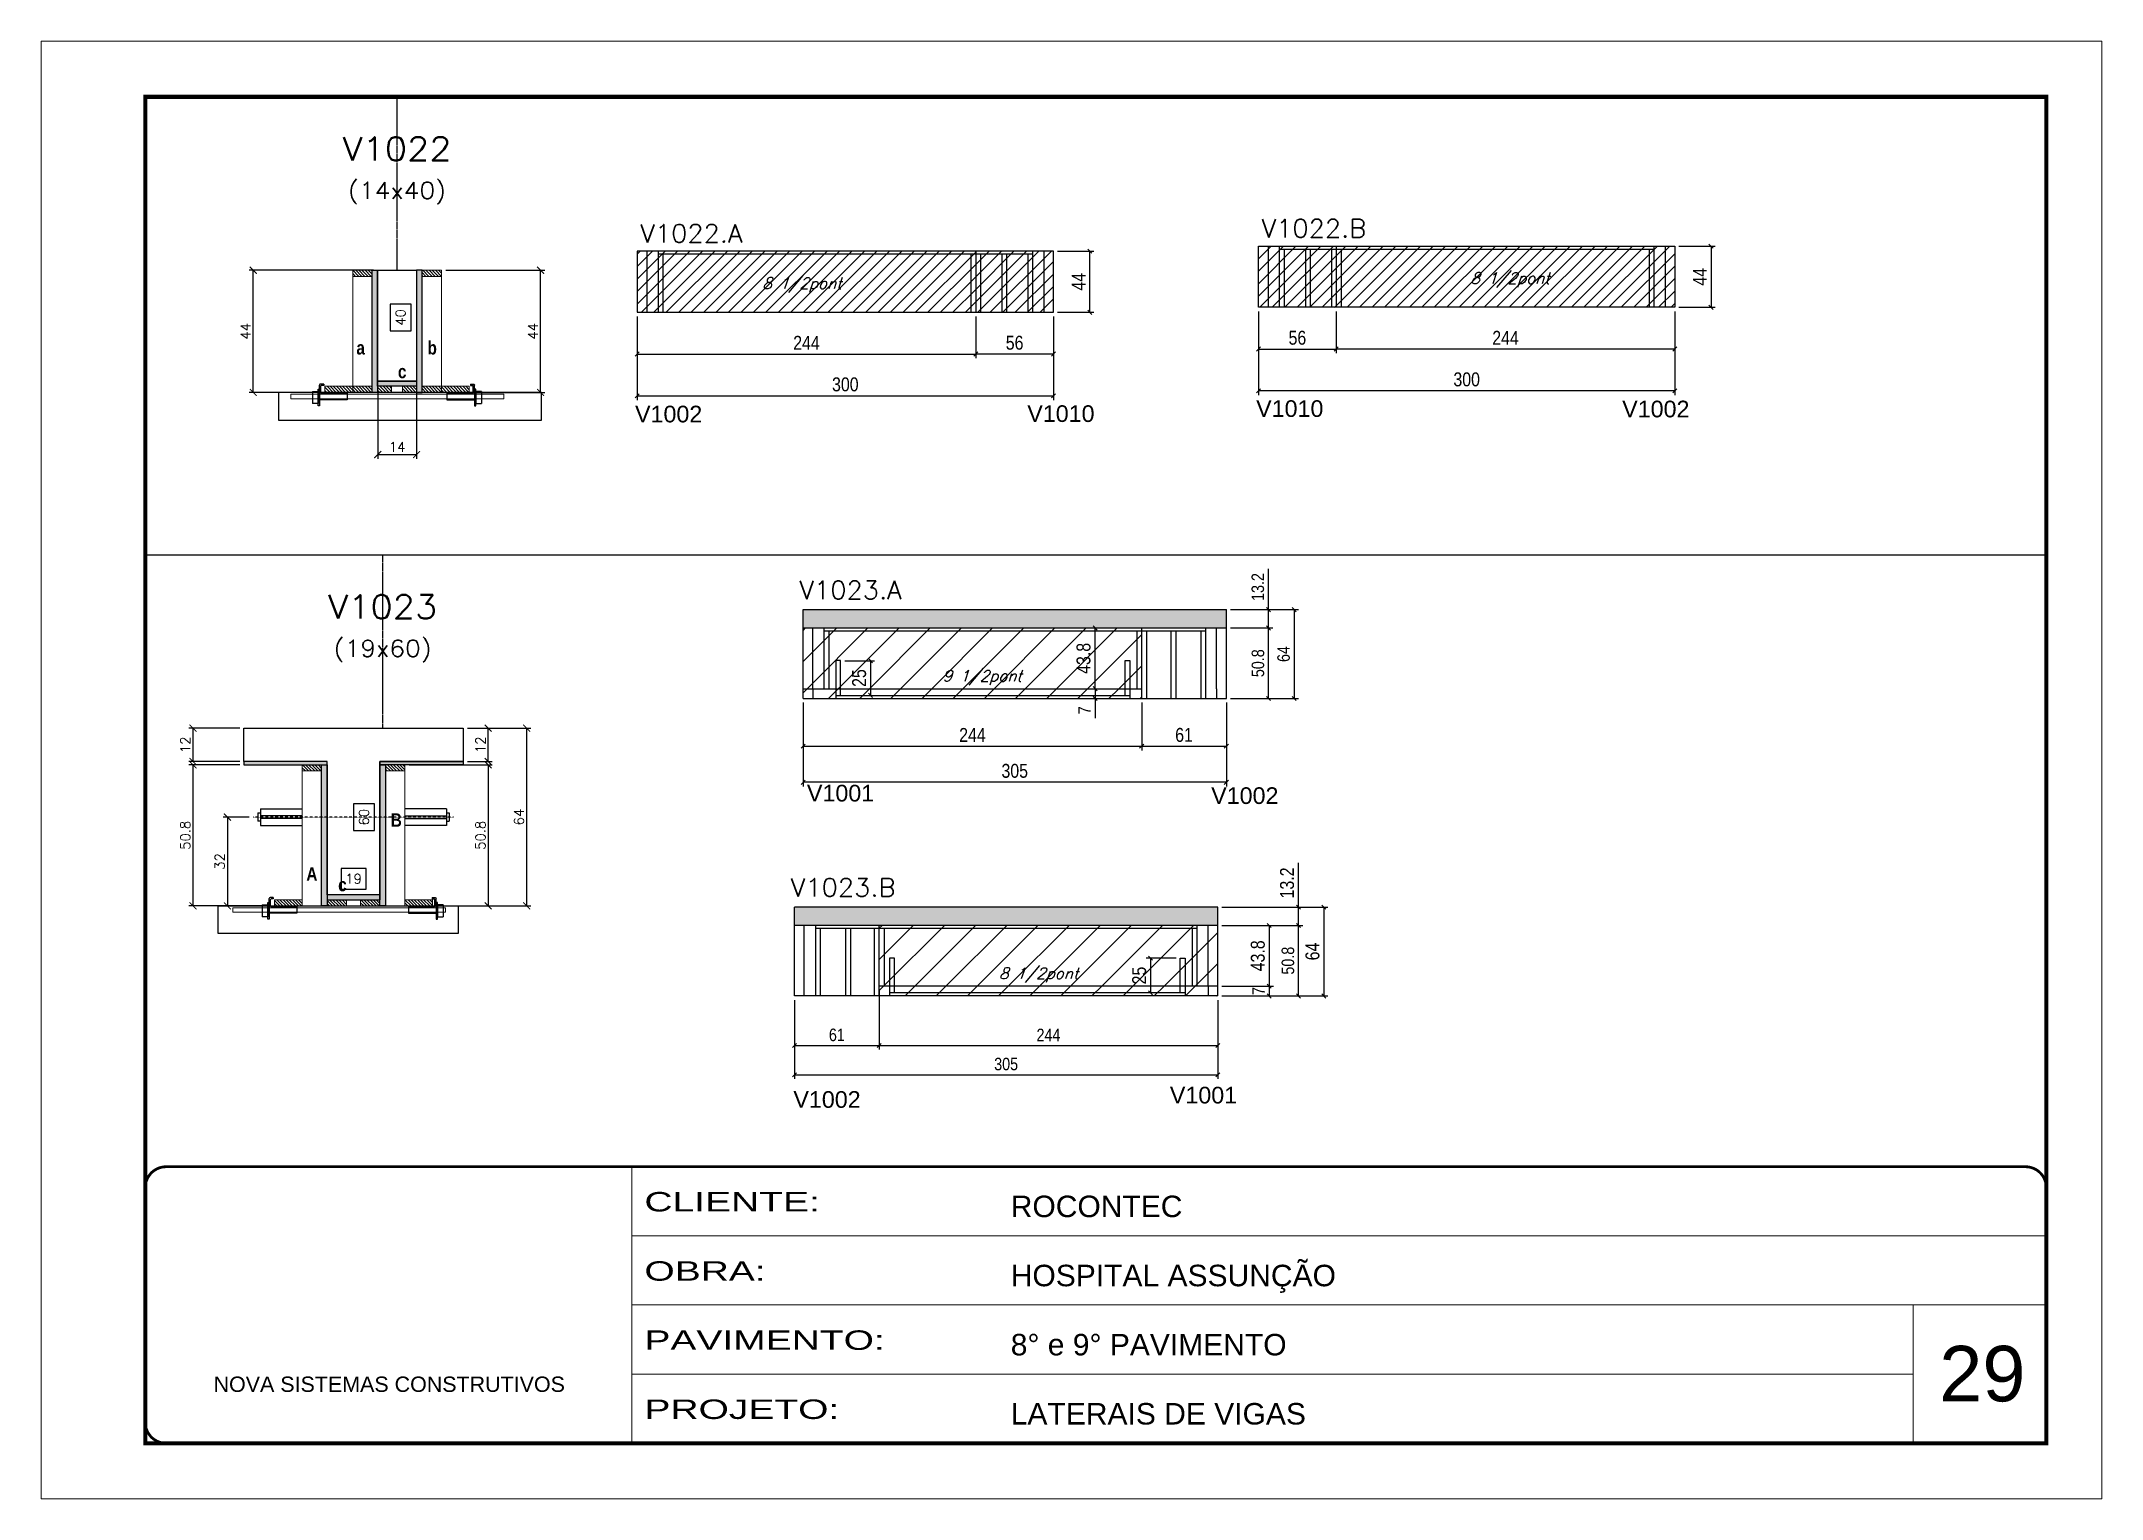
# Model space of a CAD drawing. Extents: x -20960 to -5926, y -2106 to 21915.
# Drawn here: x -12207 to -10722, y 12825 to 13875 of the extents above; entities that cross this region are included whole.
import ezdxf
from ezdxf.enums import TextEntityAlignment as Align

# ---------------------------------------------------------------- set-up
doc = ezdxf.new("R2010")
doc.units = 0
for name, pattern in [('CONTINUO', [0]), ('DASHED', [0.75, 0.5, -0.25]), ('HIDDEN', [0.375, 0.25, -0.125])]:
    doc.linetypes.add(name, pattern=pattern)
for name, color, linetype in [('5', 5, 'Continuous'), ('barrote', 251, 'Continuous'), ('COTA', 241, 'Continuous'), ('Cota Seção (2x)', 4, 'Continuous'), ('detalhes', 4, 'Continuous'), ('Painéis', 200, 'Continuous'), ('presilha', 1, 'Continuous'), ('Reaproveitamento', 251, 'Continuous'), ('SARR_2.2x7', 40, 'Continuous'), ('SARR_3.5x7', 81, 'Continuous'), ('TENSOR', 3, 'Continuous'), ('texto', 7, 'Continuous'), ('Texto de Titulo', 7, 'Continuous'), ('Texto Qtd Sarr', 242, 'Continuous')]:
    doc.layers.add(name, color=color, linetype=linetype)
for name, color, linetype, lineweight in [('CARIMBO', 255, 'Continuous', 9), ('CONCRETO', 251, 'Continuous', 25), ('Folhas', 255, 'Continuous', 9), ('Hachura', 251, 'Continuous', 9), ('Madeira', 126, 'Continuous', 18), ('SARRAFO DE PRESSAO', 251, 'DASHED', 9), ('SCO-___-LAJ', 2, 'Continuous', 0), ('Texto Seção', 7, 'Continuous', 15)]:
    doc.layers.add(name, color=color, linetype=linetype, lineweight=lineweight)
doc.styles.add('ARIAL', font='arial.ttf')
doc.styles.add('COTA TECNICA', font='techl___.ttf', dxfattribs={"height": 10})
doc.styles.add('COTA TECNICA-50', font='techl___.ttf', dxfattribs={"height": 9})
doc.styles.add('REGUA-120', font='ROMANS.shx', dxfattribs={"height": 15})
doc.styles.add('Romans', font='romans.shx')
doc.styles.get("Standard").update_dxf_attribs({"font": 'arial.ttf'})
doc.styles.add('TECNICA', font='techb___.ttf', dxfattribs={"height": 10})
doc.styles.add('Tecnologia', font='')
doc.styles.get('Tecnologia').set_extended_font_data('Forgotten Futurist')
doc.dimstyles.new('COTA PAINEL-50', dxfattribs={"dimtxt": 9, "dimasz": 3, "dimexe": 3, "dimexo": 3, "dimgap": 3, "dimtad": 1, "dimdec": 1, "dimzin": 12, "dimdsep": 46, "dimtxsty": 'COTA TECNICA-50', "dimblk1": 'OBLIQUE', "dimblk2": 'OBLIQUE', "dimsah": 1, "dimcen": 0.9, "dimclrd": 4, "dimclre": 4, "dimclrt": 240, "dimadec": 1, "dimazin": 3, "dimtfac": 1, "dimtdec": 1, "dimtmove": 0, "dimatfit": 3, "dimfxl": 1, "dimtolj": 1, "dimtzin": 12, "dimarcsym": 0})
doc.dimstyles.new('Cota Seção (2x)', dxfattribs={"dimtxt": 7, "dimasz": 5, "dimexe": 3, "dimexo": 3, "dimgap": 2, "dimtad": 3, "dimdec": 1, "dimlfac": 0.5, "dimzin": 12, "dimdsep": 46, "dimtxsty": 'Romans', "dimblk": 'ARCHTICK', "dimcen": 0, "dimclrd": 4, "dimclre": 4, "dimclrt": 1, "dimadec": 1, "dimazin": 3, "dimtfac": 1, "dimtdec": 1, "dimtmove": 0, "dimatfit": 3, "dimldrblk": 'OBLIQUE', "dimfxl": 1, "dimtolj": 1, "dimtzin": 12, "dimarcsym": 0})
doc.dimstyles.new('Cota Seção interna', dxfattribs={"dimtxt": 7, "dimasz": 6, "dimexe": 0.18, "dimexo": 2, "dimgap": -4, "dimtad": 3, "dimdec": 1, "dimlfac": 0.5, "dimzin": 12, "dimdsep": 46, "dimtxsty": 'Romans', "dimblk": 'ARCHTICK', "dimcen": 0.09, "dimse1": 1, "dimse2": 1, "dimsd1": 1, "dimsd2": 1, "dimclrd": 180, "dimclre": 5, "dimclrt": 1, "dimadec": 0, "dimazin": 3, "dimtfac": 1, "dimtdec": 1, "dimtofl": 0, "dimtmove": 0, "dimatfit": 3, "dimldrblk": 'ARCHTICK', "dimfxl": 1, "dimtolj": 1, "dimtzin": 0, "dimarcsym": 0})
doc.dimstyles.new('PAINEL', dxfattribs={"dimtxt": 10, "dimasz": 3, "dimexe": 3, "dimexo": 3, "dimgap": 3, "dimtad": 1, "dimdec": 1, "dimzin": 12, "dimdsep": 46, "dimtxsty": 'COTA TECNICA', "dimblk1": 'OBLIQUE', "dimblk2": 'OBLIQUE', "dimsah": 1, "dimcen": 0.9, "dimclrd": 4, "dimclre": 4, "dimclrt": 240, "dimadec": 1, "dimazin": 3, "dimtfac": 1, "dimtdec": 1, "dimtmove": 0, "dimatfit": 3, "dimfxl": 1, "dimtolj": 1, "dimtzin": 12, "dimarcsym": 0})
pattern_1 = [(315, (10982.0851, 5392.7215), (1.12253202, 1.12253202), [])]
pattern_2 = [(315, (10992.0851, 5392.7215), (1.12253202, 1.12253202), [])]
pattern_3 = [(45, (-154592.113, -16920.2756), (-4.49012806, 4.49012806), [])]
pattern_4 = [(45, (-154144.359, -16717.048), (-4.49012806, 4.49012806), [])]
pattern_5 = [(45, (-3197, 0), (-11.22532, 11.22532), [])]

msp = doc.modelspace()

# ---------------------------------------------------------------- texts
at = {"layer": '5', "linetype": 'Continuous'}
for s, rotation, p in [('V1002', 0.00004, (-11779.04, 13600.79)), ('V1010', 0.00004, (-11496.36, 13601.09)), ('V1010', 359.99996, (-11331.43, 13604.72)), ('V1002', 359.99996, (-11067.63, 13604.42)), ('V1001', 359.99996, (-11655.16, 13327.68)), ('V1002', 359.99996, (-11363.83, 13325.9)), ('V1002', 359.99996, (-11664.92, 13107.01)), ('V1001', 0.00004, (-11393.6, 13110.14))]:
    msp.add_text(s, height=12, rotation=rotation, dxfattribs=at).set_placement(p)
at = {"layer": 'CARIMBO', "style": 'ARIAL'}
msp.add_text('29', height=40, dxfattribs=at).set_placement((-10839.14, 12895.51))
at = {"layer": 'detalhes', "style": 'TECNICA'}
for s, p in [('a', (-11979.84, 13649.7)), ('b', (-11928.6, 13649.69)), ('c', (-11949.93, 13632.6)), ('B', (-11955.07, 13309.51)), ('A', (-12015.9, 13270.67)), ('c', (-11992.98, 13262.97))]:
    msp.add_text(s, height=9.6, dxfattribs=at).set_placement(p)
at = {"layer": 'texto', "color": 2, "char_height": 8, "attachment_point": 5, "style": 'Romans'}
for s, insert in [('{\\Q19;\\C256;8 1/2pont}', (-11658.78, 13699.71)), ('{\\Q19;\\C256;8 1/2pont}', (-11148.45, 13703.35)), ('{\\Q19;\\C256;9 1/2pont}', (-11528.85, 13416.86)), ('{\\Q19;\\C256;8 1/2pont}', (-11488.17, 13202.56))]:
    msp.add_mtext(s, dxfattribs=dict(at, insert=insert))
at = {"layer": 'Texto Seção', "style": 'REGUA-120', "width": 1.05}
for s, p in [('V1022.A', (-11775.27, 13730.44)), ('V1022.B', (-11327.52, 13734.08)), ('V1023.A', (-11660.57, 13473.55)), ('V1023.B', (-11666.78, 13259.25))]:
    msp.add_text(s, height=13, dxfattribs=at).set_placement(p)

# ---------------------------------------------------------------- blocks, each defined once
blk = doc.blocks.new('9999999999')
at = {"color": 30, "linetype": 'CONTINUO'}
for p, q in [((98564.6, 34230.2), (98564.6, 34429.4)), ((98564.6, 34379.6), (99584, 34379.6)), ((98564.6, 34329.8), (99488, 34329.8)), ((99584, 34329.8), (99488, 34329.8)), ((99488, 34329.8), (99488, 34230.2)), ((98564.6, 34280), (99488, 34280))]:
    blk.add_line(p, q, dxfattribs=at)
at = {"color": 30, "linetype": 'CONTINUO', "const_width": 2}
blk.add_lwpolyline([(99584, 34230.2), (99584, 34414.4, 0.414214), (99569, 34429.4), (98229, 34429.4, 0.414214), (98214, 34414.4), (98214, 34245.2, 0.414214), (98229, 34230.2), (99584, 34230.2)], format="xyb", dxfattribs=at)
at = {"layer": 'Folhas'}
blk.add_lwpolyline([(98139, 34190.2), (99624, 34190.2), (99624, 35240.2), (98139, 35240.2)], close=True, dxfattribs=at)
at = {"layer": 'Folhas', "color": 30, "const_width": 3}
blk.add_lwpolyline([(98214, 34230.2), (99584, 34230.2), (99584, 35200.2), (98214, 35200.2)], close=True, dxfattribs=at)
at = {"color": 7, "linetype": 'Continuous', "ltscale": 5, "style": 'ARIAL'}
for s, height, p in [('ROCONTEC', 15.48, (98837.7, 34393.1)), ('HOSPITAL ASSUNÇÃO', 15.483, (98837.7, 34343.3)), ('8° e 9° PAVIMENTO', 15.483, (98837.7, 34293.5)), ('NOVA SISTEMAS CONSTRUTIVOS', 11.059, (98263.2, 34267.2)), ('LATERAIS DE VIGAS', 15.483, (98837.7, 34243.7))]:
    blk.add_text(s, height=height, dxfattribs=at).set_placement(p)
at = {"layer": 'Folhas', "color": 7, "style": 'Tecnologia', "width": 1.5}
for s, p in [('CLIENTE:', (98573.7, 34397.2)), ('OBRA:', (98573.7, 34347.3)), ('PAVIMENTO:', (98573.7, 34297.5)), ('PROJETO:', (98573.7, 34247.7))]:
    blk.add_text(s, height=14, dxfattribs=at).set_placement(p)
blk = doc.blocks.new('_Oblique')
at = {"color": 0, "linetype": 'ByBlock', "lineweight": -2}
blk.add_line((-0.5, -0.5), (0.5, 0.5), dxfattribs=at)
blk = doc.blocks.new('*D7391')
at = {"layer": 'COTA', "color": 4, "linetype": 'ByBlock', "lineweight": -2, "transparency": 16777216}
for p, q in [((-11777.5, 13677.1), (-11777.5, 13616.9)), ((-11477.5, 13677.1), (-11477.5, 13616.9)), ((-11777.5, 13619.9), (-11477.5, 13619.9))]:
    blk.add_line(p, q, dxfattribs=at)
at = {"layer": 'Defpoints', "color": 0, "linetype": 'ByBlock', "transparency": 16777216}
for p in [(-11777.5, 13680.1), (-11477.5, 13680.1), (-11477.5, 13619.9)]:
    blk.add_point(p, dxfattribs=at)
at = {"layer": 'COTA', "color": 4, "linetype": 'ByBlock', "lineweight": -2, "transparency": 16777216, "xscale": 3, "yscale": 3, "zscale": 3, "rotation": 180}
blk.add_blockref('_Oblique', (-11777.5, 13619.9), dxfattribs=at)
at = {"layer": 'COTA', "color": 4, "linetype": 'ByBlock', "lineweight": -2, "transparency": 16777216, "xscale": 3, "yscale": 3, "zscale": 3}
blk.add_blockref('_Oblique', (-11477.5, 13619.9), dxfattribs=at)
at = {"layer": 'COTA', "color": 240, "linetype": 'ByBlock', "transparency": 16777216, "insert": (-11627.5, 13628.1), "char_height": 10, "attachment_point": 5, "style": 'COTA TECNICA'}
blk.add_mtext('\\A1;300', dxfattribs=at)
blk = doc.blocks.new('*D7392')
at = {"layer": 'COTA', "color": 4, "linetype": 'ByBlock', "lineweight": -2, "transparency": 16777216}
for p, q in [((-11777.5, 13677.1), (-11777.5, 13647)), ((-11533.5, 13677.1), (-11533.5, 13647)), ((-11777.5, 13650), (-11533.5, 13650))]:
    blk.add_line(p, q, dxfattribs=at)
at = {"layer": 'Defpoints', "color": 0, "linetype": 'ByBlock', "transparency": 16777216}
for p in [(-11777.5, 13680.1), (-11533.5, 13680.1), (-11533.5, 13650)]:
    blk.add_point(p, dxfattribs=at)
at = {"layer": 'COTA', "color": 4, "linetype": 'ByBlock', "lineweight": -2, "transparency": 16777216, "xscale": 3, "yscale": 3, "zscale": 3, "rotation": 180}
blk.add_blockref('_Oblique', (-11777.5, 13650), dxfattribs=at)
at = {"layer": 'COTA', "color": 4, "linetype": 'ByBlock', "lineweight": -2, "transparency": 16777216, "xscale": 3, "yscale": 3, "zscale": 3}
blk.add_blockref('_Oblique', (-11533.5, 13650), dxfattribs=at)
at = {"layer": 'COTA', "color": 240, "linetype": 'ByBlock', "transparency": 16777216, "insert": (-11655.5, 13658.1), "char_height": 10, "attachment_point": 5, "style": 'COTA TECNICA'}
blk.add_mtext('\\A1;244', dxfattribs=at)
blk = doc.blocks.new('*D7393')
at = {"layer": 'COTA', "color": 4, "linetype": 'ByBlock', "lineweight": -2, "transparency": 16777216}
for p, q in [((-11533.5, 13677.1), (-11533.5, 13647)), ((-11477.5, 13677.1), (-11477.5, 13647)), ((-11477.5, 13650), (-11533.5, 13650))]:
    blk.add_line(p, q, dxfattribs=at)
at = {"layer": 'Defpoints', "color": 0, "linetype": 'ByBlock', "transparency": 16777216}
for p in [(-11533.5, 13680.1), (-11477.5, 13680.1), (-11533.5, 13650)]:
    blk.add_point(p, dxfattribs=at)
at = {"layer": 'COTA', "color": 4, "linetype": 'ByBlock', "lineweight": -2, "transparency": 16777216, "xscale": 3, "yscale": 3, "zscale": 3, "rotation": 180}
blk.add_blockref('_Oblique', (-11533.5, 13650), dxfattribs=at)
at = {"layer": 'COTA', "color": 4, "linetype": 'ByBlock', "lineweight": -2, "transparency": 16777216, "xscale": 3, "yscale": 3, "zscale": 3}
blk.add_blockref('_Oblique', (-11477.5, 13650), dxfattribs=at)
at = {"layer": 'COTA', "color": 240, "linetype": 'ByBlock', "transparency": 16777216, "insert": (-11505.5, 13658.1), "char_height": 10, "attachment_point": 5, "style": 'COTA TECNICA'}
blk.add_mtext('\\A1;56', dxfattribs=at)
blk = doc.blocks.new('*D7394')
at = {"layer": 'COTA', "color": 4, "linetype": 'ByBlock', "lineweight": -2, "transparency": 16777216}
for p, q in [((-11474.5, 13724.1), (-11448.3, 13724.1)), ((-11451.3, 13680.1), (-11451.3, 13724.1)), ((-11474.5, 13680.1), (-11448.3, 13680.1))]:
    blk.add_line(p, q, dxfattribs=at)
at = {"layer": 'Defpoints', "color": 0, "linetype": 'ByBlock', "transparency": 16777216}
for p in [(-11477.5, 13724.1), (-11451.3, 13724.1), (-11477.5, 13680.1)]:
    blk.add_point(p, dxfattribs=at)
at = {"layer": 'COTA', "color": 4, "linetype": 'ByBlock', "lineweight": -2, "transparency": 16777216, "xscale": 3, "yscale": 3, "zscale": 3}
for p, rotation in [((-11451.3, 13724.1), 90), ((-11451.3, 13680.1), 270)]:
    blk.add_blockref('_Oblique', p, dxfattribs=dict(at, rotation=rotation))
at = {"layer": 'COTA', "color": 240, "linetype": 'ByBlock', "transparency": 16777216, "insert": (-11459.4, 13702.1), "char_height": 10, "attachment_point": 5, "rotation": 90, "style": 'COTA TECNICA'}
blk.add_mtext('\\A1;44', dxfattribs=at)
blk = doc.blocks.new('*D7395')
at = {"layer": 'COTA', "color": 4, "linetype": 'ByBlock', "lineweight": -2, "transparency": 16777216}
for p, q in [((-11329.7, 13680.7), (-11329.7, 13620.5)), ((-11029.7, 13680.7), (-11029.7, 13620.5)), ((-11029.7, 13623.5), (-11329.7, 13623.5))]:
    blk.add_line(p, q, dxfattribs=at)
at = {"layer": 'Defpoints', "color": 0, "linetype": 'ByBlock', "transparency": 16777216}
for p in [(-11329.7, 13683.7), (-11029.7, 13683.7), (-11329.7, 13623.5)]:
    blk.add_point(p, dxfattribs=at)
at = {"layer": 'COTA', "color": 4, "linetype": 'ByBlock', "lineweight": -2, "transparency": 16777216, "xscale": 3, "yscale": 3, "zscale": 3, "rotation": 180}
blk.add_blockref('_Oblique', (-11329.7, 13623.5), dxfattribs=at)
at = {"layer": 'COTA', "color": 4, "linetype": 'ByBlock', "lineweight": -2, "transparency": 16777216, "xscale": 3, "yscale": 3, "zscale": 3}
blk.add_blockref('_Oblique', (-11029.7, 13623.5), dxfattribs=at)
at = {"layer": 'COTA', "color": 240, "linetype": 'ByBlock', "transparency": 16777216, "insert": (-11179.7, 13631.7), "char_height": 10, "attachment_point": 5, "style": 'COTA TECNICA'}
blk.add_mtext('\\A1;300', dxfattribs=at)
blk = doc.blocks.new('*D7396')
at = {"layer": 'COTA', "color": 4, "linetype": 'ByBlock', "lineweight": -2, "transparency": 16777216}
for p, q in [((-11273.7, 13680.7), (-11273.7, 13650.6)), ((-11029.7, 13680.7), (-11029.7, 13650.6)), ((-11029.7, 13653.6), (-11273.7, 13653.6))]:
    blk.add_line(p, q, dxfattribs=at)
at = {"layer": 'Defpoints', "color": 0, "linetype": 'ByBlock', "transparency": 16777216}
for p in [(-11273.7, 13683.7), (-11029.7, 13683.7), (-11273.7, 13653.6)]:
    blk.add_point(p, dxfattribs=at)
at = {"layer": 'COTA', "color": 4, "linetype": 'ByBlock', "lineweight": -2, "transparency": 16777216, "xscale": 3, "yscale": 3, "zscale": 3, "rotation": 180}
blk.add_blockref('_Oblique', (-11273.7, 13653.6), dxfattribs=at)
at = {"layer": 'COTA', "color": 4, "linetype": 'ByBlock', "lineweight": -2, "transparency": 16777216, "xscale": 3, "yscale": 3, "zscale": 3}
blk.add_blockref('_Oblique', (-11029.7, 13653.6), dxfattribs=at)
at = {"layer": 'COTA', "color": 240, "linetype": 'ByBlock', "transparency": 16777216, "insert": (-11151.7, 13661.7), "char_height": 10, "attachment_point": 5, "style": 'COTA TECNICA'}
blk.add_mtext('\\A1;244', dxfattribs=at)
blk = doc.blocks.new('*D7397')
at = {"layer": 'COTA', "color": 4, "linetype": 'ByBlock', "lineweight": -2, "transparency": 16777216}
for p, q in [((-11329.7, 13680.7), (-11329.7, 13650.6)), ((-11273.7, 13680.7), (-11273.7, 13650.6)), ((-11329.7, 13653.6), (-11273.7, 13653.6))]:
    blk.add_line(p, q, dxfattribs=at)
at = {"layer": 'Defpoints', "color": 0, "linetype": 'ByBlock', "transparency": 16777216}
for p in [(-11329.7, 13683.7), (-11273.7, 13683.7), (-11273.7, 13653.6)]:
    blk.add_point(p, dxfattribs=at)
at = {"layer": 'COTA', "color": 4, "linetype": 'ByBlock', "lineweight": -2, "transparency": 16777216, "xscale": 3, "yscale": 3, "zscale": 3, "rotation": 180}
blk.add_blockref('_Oblique', (-11329.7, 13653.6), dxfattribs=at)
at = {"layer": 'COTA', "color": 4, "linetype": 'ByBlock', "lineweight": -2, "transparency": 16777216, "xscale": 3, "yscale": 3, "zscale": 3}
blk.add_blockref('_Oblique', (-11273.7, 13653.6), dxfattribs=at)
at = {"layer": 'COTA', "color": 240, "linetype": 'ByBlock', "transparency": 16777216, "insert": (-11301.7, 13661.7), "char_height": 10, "attachment_point": 5, "style": 'COTA TECNICA'}
blk.add_mtext('\\A1;56', dxfattribs=at)
blk = doc.blocks.new('*D7398')
at = {"layer": 'COTA', "color": 4, "linetype": 'ByBlock', "lineweight": -2, "transparency": 16777216}
for p, q in [((-11026.7, 13727.7), (-11000.6, 13727.7)), ((-11003.6, 13727.7), (-11003.6, 13683.7)), ((-11026.7, 13683.7), (-11000.6, 13683.7))]:
    blk.add_line(p, q, dxfattribs=at)
at = {"layer": 'Defpoints', "color": 0, "linetype": 'ByBlock', "transparency": 16777216}
for p in [(-11029.7, 13727.7), (-11029.7, 13683.7), (-11003.6, 13683.7)]:
    blk.add_point(p, dxfattribs=at)
at = {"layer": 'COTA', "color": 4, "linetype": 'ByBlock', "lineweight": -2, "transparency": 16777216, "xscale": 3, "yscale": 3, "zscale": 3}
for p, rotation in [((-11003.6, 13727.7), 90), ((-11003.6, 13683.7), 270)]:
    blk.add_blockref('_Oblique', p, dxfattribs=dict(at, rotation=rotation))
at = {"layer": 'COTA', "color": 240, "linetype": 'ByBlock', "transparency": 16777216, "insert": (-11011.7, 13705.7), "char_height": 10, "attachment_point": 5, "rotation": 90, "style": 'COTA TECNICA'}
blk.add_mtext('\\A1;44', dxfattribs=at)
blk = doc.blocks.new('_ArchTick')
at = {"color": 0, "linetype": 'ByBlock', "const_width": 0.15}
blk.add_lwpolyline([(-0.5, -0.5), (0.5, 0.5)], dxfattribs=at)
blk = doc.blocks.new('*D7399')
at = {"layer": 'COTA', "color": 4, "lineweight": -2, "transparency": 16777216}
for p, q in [((-11967.5, 13710.4), (-12057.2, 13710.4)), ((-12054.2, 13622.4), (-12054.2, 13710.4)), ((-12005.5, 13622.4), (-12057.2, 13622.4))]:
    blk.add_line(p, q, dxfattribs=at)
at = {"layer": 'Defpoints', "color": 0, "transparency": 16777216}
for p in [(-12054.2, 13710.4), (-11964.5, 13710.4), (-12002.5, 13622.4)]:
    blk.add_point(p, dxfattribs=at)
at = {"layer": 'COTA', "color": 4, "lineweight": -2, "transparency": 16777216, "xscale": 5, "yscale": 5, "zscale": 5}
for p, rotation in [((-12054.2, 13710.4), 90), ((-12054.2, 13622.4), 270)]:
    blk.add_blockref('_ArchTick', p, dxfattribs=dict(at, rotation=rotation))
at = {"layer": 'COTA', "color": 1, "transparency": 16777216, "insert": (-12059.7, 13666.4), "char_height": 7, "attachment_point": 5, "rotation": 90, "style": 'Romans'}
blk.add_mtext('\\A1;44', dxfattribs=at)
blk = doc.blocks.new('*D7400')
at = {"layer": 'COTA', "color": 4, "lineweight": -2, "transparency": 16777216}
for p, q in [((-11915.5, 13710.4), (-11844.1, 13710.4)), ((-11847.1, 13622.4), (-11847.1, 13710.4)), ((-11895.5, 13622.4), (-11844.1, 13622.4))]:
    blk.add_line(p, q, dxfattribs=at)
at = {"layer": 'Defpoints', "color": 0, "transparency": 16777216}
for p in [(-11918.5, 13710.4), (-11847.1, 13710.4), (-11898.5, 13622.4)]:
    blk.add_point(p, dxfattribs=at)
at = {"layer": 'COTA', "color": 4, "lineweight": -2, "transparency": 16777216, "xscale": 5, "yscale": 5, "zscale": 5}
for p, rotation in [((-11847.1, 13710.4), 90), ((-11847.1, 13622.4), 270)]:
    blk.add_blockref('_ArchTick', p, dxfattribs=dict(at, rotation=rotation))
at = {"layer": 'COTA', "color": 1, "transparency": 16777216, "insert": (-11852.6, 13666.4), "char_height": 7, "attachment_point": 5, "rotation": 90, "style": 'Romans'}
blk.add_mtext('\\A1;44', dxfattribs=at)
blk = doc.blocks.new('*D7401')
at = {"layer": 'Cota Seção (2x)', "color": 180, "lineweight": -2, "transparency": 16777216}
for p, q in [((-11940.5, 13686), (-11955.5, 13686)), ((-11955.5, 13686), (-11955.5, 13666.7)), ((-11940.5, 13666.7), (-11940.5, 13686)), ((-11955.5, 13666.7), (-11940.5, 13666.7))]:
    blk.add_line(p, q, dxfattribs=at)
at = {"layer": 'Defpoints', "color": 0, "transparency": 16777216}
for p in [(-11936.5, 13710.4), (-11936.5, 13710.4), (-11936.5, 13630.4)]:
    blk.add_point(p, dxfattribs=at)
at = {"layer": 'Cota Seção (2x)', "color": 1, "transparency": 16777216, "insert": (-11948, 13676.4), "char_height": 7, "attachment_point": 5, "rotation": 90, "style": 'Romans'}
blk.add_mtext('\\A1;40', dxfattribs=at)
blk = doc.blocks.new('titulo1')
at = {"layer": 'Defpoints', "color": 252, "linetype": 'HIDDEN', "ltscale": 2}
blk.add_line((0, 0), (0, 125), dxfattribs=at)
at = {"layer": 'Defpoints', "style": 'Romans', "oblique": 15}
blk.add_attdef('FOLHA', text='', height=10, dxfattribs=at).set_placement((0, 15.6), align=Align.MIDDLE_CENTER)
at = {"layer": 'Texto Qtd Sarr', "color": 3, "style": 'Romans', "oblique": 15}
for tag, height, p in [('TITULO', 17, (0, 71.4)), ('SEÇÃO', 12, (0, 41.5))]:
    blk.add_attdef(tag, text='', height=height, dxfattribs=at).set_placement(p, align=Align.MIDDLE_CENTER)
blk = doc.blocks.new('PRESILHA METÁLICA 1')
at = {"layer": 'presilha'}
for p, q in [((0, 13), (6, 13)), ((0, 13), (0, 0)), ((6, 0), (0, 0)), ((6, 15.5), (7.5, 15.5)), ((6, -2.5), (6, 15.5)), ((6, 13), (6, 0)), ((7.5, 10.6), (7.5, 19.9)), ((7.5, 15.5), (7.5, -2.5)), ((37.5, 4.1), (7.5, 4.1)), ((12, 21), (8.6, 21)), ((9, 11.6), (9, 18.9)), ((12, 19.5), (9.6, 19.5)), ((37.5, 11), (9.6, 11)), ((12, 21), (12, 19.5)), ((37.5, 11), (37.5, 4.1)), ((7.5, -2.5), (6, -2.5))]:
    blk.add_line(p, q, dxfattribs=at)
for centre, radius, start, end in [((8.6, 19.9), 1.14, 90, 180), ((9.6, 18.9), 0.57, 90, 180), ((9.6, 11.6), 0.57, 180, 270)]:
    blk.add_arc(centre, radius, start, end, dxfattribs=at)
blk = doc.blocks.new('*D7380')
at = {"layer": 'COTA', "color": 4, "lineweight": -2, "transparency": 16777216}
for p, q in [((-11964.5, 13623.8), (-11964.5, 13574.6)), ((-11936.5, 13623.8), (-11936.5, 13574.6)), ((-11964.5, 13577.6), (-11936.5, 13577.6))]:
    blk.add_line(p, q, dxfattribs=at)
at = {"layer": 'Defpoints', "color": 0, "transparency": 16777216}
for p in [(-11964.5, 13626.8), (-11936.5, 13626.8), (-11936.5, 13577.6)]:
    blk.add_point(p, dxfattribs=at)
at = {"layer": 'COTA', "color": 4, "lineweight": -2, "transparency": 16777216, "xscale": 5, "yscale": 5, "zscale": 5, "rotation": 180}
blk.add_blockref('_ArchTick', (-11964.5, 13577.6), dxfattribs=at)
at = {"layer": 'COTA', "color": 4, "lineweight": -2, "transparency": 16777216, "xscale": 5, "yscale": 5, "zscale": 5}
blk.add_blockref('_ArchTick', (-11936.5, 13577.6), dxfattribs=at)
at = {"layer": 'COTA', "color": 1, "transparency": 16777216, "insert": (-11950.5, 13583.1), "char_height": 7, "attachment_point": 5, "style": 'Romans'}
blk.add_mtext('\\A1;14', dxfattribs=at)
blk = doc.blocks.new('*D7381')
at = {"layer": 'COTA', "color": 4, "lineweight": -2, "transparency": 16777216}
for p, q in [((-12063.9, 13354.1), (-12100.6, 13354.1)), ((-12097.6, 13252.5), (-12097.6, 13354.1)), ((-12046.3, 13252.5), (-12100.6, 13252.5))]:
    blk.add_line(p, q, dxfattribs=at)
at = {"layer": 'Defpoints', "color": 0, "transparency": 16777216}
for p in [(-12097.6, 13354.1), (-12060.9, 13354.1), (-12043.3, 13252.5)]:
    blk.add_point(p, dxfattribs=at)
at = {"layer": 'COTA', "color": 4, "lineweight": -2, "transparency": 16777216, "xscale": 5, "yscale": 5, "zscale": 5}
for p, rotation in [((-12097.6, 13354.1), 90), ((-12097.6, 13252.5), 270)]:
    blk.add_blockref('_ArchTick', p, dxfattribs=dict(at, rotation=rotation))
at = {"layer": 'COTA', "color": 1, "transparency": 16777216, "insert": (-12103.1, 13303.3), "char_height": 7, "attachment_point": 5, "rotation": 90, "style": 'Romans'}
blk.add_mtext('\\A1;50.8', dxfattribs=at)
blk = doc.blocks.new('*D7382')
at = {"layer": 'COTA', "color": 4, "lineweight": -2, "transparency": 16777216}
for p, q in [((-12063.9, 13380.5), (-12100.6, 13380.5)), ((-12097.6, 13356.5), (-12097.6, 13380.5)), ((-12063.9, 13356.5), (-12100.6, 13356.5))]:
    blk.add_line(p, q, dxfattribs=at)
at = {"layer": 'Defpoints', "color": 0, "transparency": 16777216}
for p in [(-12097.6, 13380.5), (-12060.9, 13380.5), (-12060.9, 13356.5)]:
    blk.add_point(p, dxfattribs=at)
at = {"layer": 'COTA', "color": 4, "lineweight": -2, "transparency": 16777216, "xscale": 5, "yscale": 5, "zscale": 5}
for p, rotation in [((-12097.6, 13380.5), 90), ((-12097.6, 13356.5), 270)]:
    blk.add_blockref('_ArchTick', p, dxfattribs=dict(at, rotation=rotation))
at = {"layer": 'COTA', "color": 1, "transparency": 16777216, "insert": (-12103.1, 13368.5), "char_height": 7, "attachment_point": 5, "rotation": 90, "style": 'Romans'}
blk.add_mtext('\\A1;12', dxfattribs=at)
blk = doc.blocks.new('*D7383')
at = {"layer": 'Cota Seção (2x)', "color": 180, "lineweight": -2, "transparency": 16777216}
for p, q in [((-11966.9, 13325.9), (-11981.9, 13325.9)), ((-11981.9, 13325.9), (-11981.9, 13306.9)), ((-11966.9, 13306.9), (-11966.9, 13325.9)), ((-11981.9, 13306.9), (-11966.9, 13306.9))]:
    blk.add_line(p, q, dxfattribs=at)
at = {"layer": 'Defpoints', "color": 0, "transparency": 16777216}
for p in [(-12000.9, 13380.5), (-11962.9, 13380.5), (-12000.9, 13260.5)]:
    blk.add_point(p, dxfattribs=at)
at = {"layer": 'Cota Seção (2x)', "color": 1, "transparency": 16777216, "insert": (-11974.4, 13316.4), "char_height": 7, "attachment_point": 5, "rotation": 90, "style": 'Romans'}
blk.add_mtext('\\A1;60', dxfattribs=at)
blk = doc.blocks.new('*D7384')
at = {"layer": 'Cota Seção (2x)', "color": 180, "lineweight": -2, "transparency": 16777216}
for p, q in [((-11972.9, 13279.5), (-11990.9, 13279.5)), ((-11990.9, 13279.5), (-11990.9, 13264.5)), ((-11972.9, 13264.5), (-11972.9, 13279.5)), ((-11990.9, 13264.5), (-11972.9, 13264.5))]:
    blk.add_line(p, q, dxfattribs=at)
at = {"layer": 'Defpoints', "color": 0, "transparency": 16777216}
for p in [(-12000.9, 13260.5), (-12000.9, 13252.5), (-11962.9, 13252.5)]:
    blk.add_point(p, dxfattribs=at)
at = {"layer": 'Cota Seção (2x)', "color": 1, "transparency": 16777216, "insert": (-11981.9, 13272), "char_height": 7, "attachment_point": 5, "style": 'Romans'}
blk.add_mtext('\\A1;19', dxfattribs=at)
blk = doc.blocks.new('*D7385')
at = {"layer": 'COTA', "color": 4, "lineweight": -2, "transparency": 16777216}
for p, q in [((-11941.9, 13354.1), (-11881.9, 13354.1)), ((-11884.9, 13354.1), (-11884.9, 13252.5)), ((-11941.9, 13252.5), (-11881.9, 13252.5))]:
    blk.add_line(p, q, dxfattribs=at)
at = {"layer": 'Defpoints', "color": 0, "transparency": 16777216}
for p in [(-11944.9, 13354.1), (-11944.9, 13252.5), (-11884.9, 13252.5)]:
    blk.add_point(p, dxfattribs=at)
at = {"layer": 'COTA', "color": 4, "lineweight": -2, "transparency": 16777216, "xscale": 5, "yscale": 5, "zscale": 5}
for p, rotation in [((-11884.9, 13354.1), 90), ((-11884.9, 13252.5), 270)]:
    blk.add_blockref('_ArchTick', p, dxfattribs=dict(at, rotation=rotation))
at = {"layer": 'COTA', "color": 1, "transparency": 16777216, "insert": (-11890.4, 13303.3), "char_height": 7, "attachment_point": 5, "rotation": 90, "style": 'Romans'}
blk.add_mtext('\\A1;50.8', dxfattribs=at)
blk = doc.blocks.new('*D7386')
at = {"layer": 'COTA', "color": 4, "lineweight": -2, "transparency": 16777216}
for p, q in [((-12057.2, 13316.4), (-12075.8, 13316.4)), ((-12072.8, 13316.4), (-12072.8, 13252.5)), ((-12057.2, 13252.5), (-12075.8, 13252.5))]:
    blk.add_line(p, q, dxfattribs=at)
at = {"layer": 'Defpoints', "color": 0, "transparency": 16777216}
for p in [(-12054.2, 13316.4), (-12072.8, 13252.5), (-12054.2, 13252.5)]:
    blk.add_point(p, dxfattribs=at)
at = {"layer": 'COTA', "color": 4, "lineweight": -2, "transparency": 16777216, "xscale": 5, "yscale": 5, "zscale": 5}
for p, rotation in [((-12072.8, 13316.4), 90), ((-12072.8, 13252.5), 270)]:
    blk.add_blockref('_ArchTick', p, dxfattribs=dict(at, rotation=rotation))
at = {"layer": 'COTA', "color": 1, "transparency": 16777216, "insert": (-12078.3, 13284.5), "char_height": 7, "attachment_point": 5, "rotation": 90, "style": 'Romans'}
blk.add_mtext('\\A1;32', dxfattribs=at)
blk = doc.blocks.new('*D7429')
at = {"layer": 'COTA', "color": 4, "lineweight": -2, "transparency": 16777216}
for p, q in [((-11899.9, 13380.5), (-11881.9, 13380.5)), ((-11884.9, 13356.5), (-11884.9, 13380.5)), ((-11899.9, 13356.5), (-11881.9, 13356.5))]:
    blk.add_line(p, q, dxfattribs=at)
at = {"layer": 'Defpoints', "color": 0, "transparency": 16777216}
for p in [(-11902.9, 13380.5), (-11884.9, 13380.5), (-11902.9, 13356.5)]:
    blk.add_point(p, dxfattribs=at)
at = {"layer": 'COTA', "color": 4, "lineweight": -2, "transparency": 16777216, "xscale": 5, "yscale": 5, "zscale": 5}
for p, rotation in [((-11884.9, 13380.5), 90), ((-11884.9, 13356.5), 270)]:
    blk.add_blockref('_ArchTick', p, dxfattribs=dict(at, rotation=rotation))
at = {"layer": 'COTA', "color": 1, "transparency": 16777216, "insert": (-11890.4, 13368.5), "char_height": 7, "attachment_point": 5, "rotation": 90, "style": 'Romans'}
blk.add_mtext('\\A1;12', dxfattribs=at)
blk = doc.blocks.new('*D7387')
at = {"layer": 'COTA', "color": 4, "lineweight": -2, "ltscale": 25, "transparency": 16777216}
for p, q in [((-11657.9, 13398.9), (-11657.9, 13338.5)), ((-11352.9, 13398.9), (-11352.9, 13338.5)), ((-11352.9, 13341.5), (-11657.9, 13341.5))]:
    blk.add_line(p, q, dxfattribs=at)
at = {"layer": 'Defpoints', "color": 0, "ltscale": 25, "transparency": 16777216}
for p in [(-11657.9, 13401.9), (-11352.9, 13401.9), (-11657.9, 13341.5)]:
    blk.add_point(p, dxfattribs=at)
at = {"layer": 'COTA', "color": 4, "lineweight": -2, "ltscale": 25, "transparency": 16777216, "xscale": 3, "yscale": 3, "zscale": 3, "rotation": 180}
blk.add_blockref('_Oblique', (-11657.9, 13341.5), dxfattribs=at)
at = {"layer": 'COTA', "color": 4, "lineweight": -2, "ltscale": 25, "transparency": 16777216, "xscale": 3, "yscale": 3, "zscale": 3}
blk.add_blockref('_Oblique', (-11352.9, 13341.5), dxfattribs=at)
at = {"layer": 'COTA', "color": 240, "ltscale": 25, "transparency": 16777216, "insert": (-11505.4, 13349.7), "char_height": 10, "attachment_point": 5, "style": 'COTA TECNICA'}
blk.add_mtext('\\A1;305', dxfattribs=at)
blk = doc.blocks.new('*D7388')
at = {"layer": 'COTA', "color": 4, "lineweight": -2, "ltscale": 25, "transparency": 16777216}
for p, q in [((-11413.9, 13398.9), (-11413.9, 13364.5)), ((-11657.9, 13378.9), (-11657.9, 13364.5)), ((-11657.9, 13367.5), (-11413.9, 13367.5))]:
    blk.add_line(p, q, dxfattribs=at)
at = {"layer": 'Defpoints', "color": 0, "ltscale": 25, "transparency": 16777216}
for p in [(-11413.9, 13401.9), (-11657.9, 13381.9), (-11413.9, 13367.5)]:
    blk.add_point(p, dxfattribs=at)
at = {"layer": 'COTA', "color": 4, "lineweight": -2, "ltscale": 25, "transparency": 16777216, "xscale": 3, "yscale": 3, "zscale": 3, "rotation": 180}
blk.add_blockref('_Oblique', (-11657.9, 13367.5), dxfattribs=at)
at = {"layer": 'COTA', "color": 4, "lineweight": -2, "ltscale": 25, "transparency": 16777216, "xscale": 3, "yscale": 3, "zscale": 3}
blk.add_blockref('_Oblique', (-11413.9, 13367.5), dxfattribs=at)
at = {"layer": 'COTA', "color": 240, "ltscale": 25, "transparency": 16777216, "insert": (-11535.9, 13375.6), "char_height": 10, "attachment_point": 5, "style": 'COTA TECNICA'}
blk.add_mtext('\\A1;244', dxfattribs=at)
blk = doc.blocks.new('*D7389')
at = {"layer": 'COTA', "color": 4, "lineweight": -2, "ltscale": 25, "transparency": 16777216}
for p, q in [((-11413.9, 13398.9), (-11413.9, 13364.5)), ((-11352.9, 13398.9), (-11352.9, 13364.5)), ((-11413.9, 13367.5), (-11352.9, 13367.5))]:
    blk.add_line(p, q, dxfattribs=at)
at = {"layer": 'Defpoints', "color": 0, "ltscale": 25, "transparency": 16777216}
for p in [(-11413.9, 13401.9), (-11352.9, 13401.9), (-11352.9, 13367.5)]:
    blk.add_point(p, dxfattribs=at)
at = {"layer": 'COTA', "color": 4, "lineweight": -2, "ltscale": 25, "transparency": 16777216, "xscale": 3, "yscale": 3, "zscale": 3, "rotation": 180}
blk.add_blockref('_Oblique', (-11413.9, 13367.5), dxfattribs=at)
at = {"layer": 'COTA', "color": 4, "lineweight": -2, "ltscale": 25, "transparency": 16777216, "xscale": 3, "yscale": 3, "zscale": 3}
blk.add_blockref('_Oblique', (-11352.9, 13367.5), dxfattribs=at)
at = {"layer": 'COTA', "color": 240, "ltscale": 25, "transparency": 16777216, "insert": (-11383.4, 13375.6), "char_height": 10, "attachment_point": 5, "style": 'COTA TECNICA'}
blk.add_mtext('\\A1;61', dxfattribs=at)
blk = doc.blocks.new('*D7390')
at = {"layer": 'COTA', "color": 4, "lineweight": -2, "ltscale": 25, "transparency": 16777216}
for p, q in [((-11474.9, 13452.7), (-11444.5, 13452.7)), ((-11447.5, 13408.9), (-11447.5, 13452.7)), ((-11474.9, 13408.9), (-11444.5, 13408.9))]:
    blk.add_line(p, q, dxfattribs=at)
at = {"layer": 'Defpoints', "color": 0, "ltscale": 25, "transparency": 16777216}
for p in [(-11477.9, 13452.7), (-11447.5, 13452.7), (-11477.9, 13408.9)]:
    blk.add_point(p, dxfattribs=at)
at = {"layer": 'COTA', "color": 4, "lineweight": -2, "ltscale": 25, "transparency": 16777216, "xscale": 3, "yscale": 3, "zscale": 3}
for p, rotation in [((-11447.5, 13452.7), 90), ((-11447.5, 13408.9), 270)]:
    blk.add_blockref('_Oblique', p, dxfattribs=dict(at, rotation=rotation))
at = {"layer": 'COTA', "color": 240, "ltscale": 25, "transparency": 16777216, "insert": (-11455.8, 13430.8), "char_height": 10, "attachment_point": 5, "rotation": 90, "style": 'COTA TECNICA'}
blk.add_mtext('\\A1;43.8', dxfattribs=at)
blk = doc.blocks.new('*D7430')
at = {"layer": 'COTA', "color": 4, "lineweight": -2, "ltscale": 25, "transparency": 16777216}
for p, q in [((-11356.1, 13238.4), (-11319, 13238.4)), ((-11322, 13238.4), (-11322, 13194.6)), ((-11356.1, 13194.6), (-11319, 13194.6))]:
    blk.add_line(p, q, dxfattribs=at)
at = {"layer": 'Defpoints', "color": 0, "ltscale": 25, "transparency": 16777216}
for p in [(-11359.1, 13238.4), (-11359.1, 13194.6), (-11322, 13194.6)]:
    blk.add_point(p, dxfattribs=at)
at = {"layer": 'COTA', "color": 4, "lineweight": -2, "ltscale": 25, "transparency": 16777216, "xscale": 3, "yscale": 3, "zscale": 3}
for p, rotation in [((-11322, 13238.4), 90), ((-11322, 13194.6), 270)]:
    blk.add_blockref('_Oblique', p, dxfattribs=dict(at, rotation=rotation))
at = {"layer": 'COTA', "color": 240, "ltscale": 25, "transparency": 16777216, "insert": (-11330.2, 13216.5), "char_height": 10, "attachment_point": 5, "rotation": 90, "style": 'COTA TECNICA'}
blk.add_mtext('\\A1;43.8', dxfattribs=at)
blk = doc.blocks.new('*D7431')
at = {"layer": 'COTA', "color": 4, "lineweight": -2, "ltscale": 25, "transparency": 16777216}
for p, q in [((-11300.9, 13251.6), (-11300.9, 13283.4)), ((-11356.1, 13251.6), (-11297.9, 13251.6)), ((-11300.9, 13238.4), (-11300.9, 13251.6)), ((-11356.1, 13238.4), (-11297.9, 13238.4))]:
    blk.add_line(p, q, dxfattribs=at)
at = {"layer": 'Defpoints', "color": 0, "ltscale": 25, "transparency": 16777216}
for p in [(-11359.1, 13251.6), (-11300.9, 13251.6), (-11359.1, 13238.4)]:
    blk.add_point(p, dxfattribs=at)
at = {"layer": 'COTA', "color": 4, "lineweight": -2, "ltscale": 25, "transparency": 16777216, "xscale": 3, "yscale": 3, "zscale": 3}
for p, rotation in [((-11300.9, 13251.6), 90), ((-11300.9, 13238.4), 270)]:
    blk.add_blockref('_Oblique', p, dxfattribs=dict(at, rotation=rotation))
at = {"layer": 'COTA', "color": 240, "ltscale": 25, "transparency": 16777216, "insert": (-11309.1, 13269), "char_height": 10, "attachment_point": 5, "rotation": 90, "style": 'COTA TECNICA'}
blk.add_mtext('\\A1;13.2', dxfattribs=at)
blk = doc.blocks.new('*D7432')
at = {"layer": 'COTA', "color": 4, "lineweight": -2, "ltscale": 25, "transparency": 16777216}
for p, q in [((-11356.1, 13251.6), (-11279.7, 13251.6)), ((-11282.7, 13251.6), (-11282.7, 13187.6)), ((-11356.1, 13187.6), (-11279.7, 13187.6))]:
    blk.add_line(p, q, dxfattribs=at)
at = {"layer": 'Defpoints', "color": 0, "ltscale": 25, "transparency": 16777216}
for p in [(-11359.1, 13251.6), (-11359.1, 13187.6), (-11282.7, 13187.6)]:
    blk.add_point(p, dxfattribs=at)
at = {"layer": 'COTA', "color": 4, "lineweight": -2, "ltscale": 25, "transparency": 16777216, "xscale": 3, "yscale": 3, "zscale": 3}
for p, rotation in [((-11282.7, 13251.6), 90), ((-11282.7, 13187.6), 270)]:
    blk.add_blockref('_Oblique', p, dxfattribs=dict(at, rotation=rotation))
at = {"layer": 'COTA', "color": 240, "ltscale": 25, "transparency": 16777216, "insert": (-11290.8, 13219.6), "char_height": 10, "attachment_point": 5, "rotation": 90, "style": 'COTA TECNICA'}
blk.add_mtext('\\A1;64', dxfattribs=at)
blk = doc.blocks.new('*D7426')
at = {"layer": 'COTA', "color": 4, "lineweight": -2, "transparency": 16777216}
for p, q in [((-11322.5, 13465.9), (-11322.5, 13495.4)), ((-11349.9, 13465.9), (-11319.5, 13465.9)), ((-11322.5, 13452.7), (-11322.5, 13465.9)), ((-11349.9, 13452.7), (-11319.5, 13452.7))]:
    blk.add_line(p, q, dxfattribs=at)
at = {"layer": 'Defpoints', "color": 0, "transparency": 16777216}
for p in [(-11352.9, 13465.9), (-11322.5, 13465.9), (-11352.9, 13452.7)]:
    blk.add_point(p, dxfattribs=at)
at = {"layer": 'COTA', "color": 4, "lineweight": -2, "transparency": 16777216, "xscale": 3, "yscale": 3, "zscale": 3}
for p, rotation in [((-11322.5, 13465.9), 90), ((-11322.5, 13452.7), 270)]:
    blk.add_blockref('_Oblique', p, dxfattribs=dict(at, rotation=rotation))
at = {"layer": 'COTA', "color": 240, "transparency": 16777216, "insert": (-11330.2, 13482.2), "char_height": 9, "attachment_point": 5, "rotation": 90, "style": 'COTA TECNICA-50'}
blk.add_mtext('\\A1;13.2', dxfattribs=at)
blk = doc.blocks.new('*D7373')
at = {"layer": 'COTA', "color": 4, "lineweight": -2, "transparency": 16777216}
for p, q in [((-11664.1, 13184.6), (-11664.1, 13148.9)), ((-11603.1, 13184.6), (-11603.1, 13148.9)), ((-11664.1, 13151.9), (-11603.1, 13151.9))]:
    blk.add_line(p, q, dxfattribs=at)
at = {"layer": 'Defpoints', "color": 0, "transparency": 16777216}
for p in [(-11664.1, 13187.6), (-11603.1, 13187.6), (-11603.1, 13151.9)]:
    blk.add_point(p, dxfattribs=at)
at = {"layer": 'COTA', "color": 4, "lineweight": -2, "transparency": 16777216, "xscale": 3, "yscale": 3, "zscale": 3, "rotation": 180}
blk.add_blockref('_Oblique', (-11664.1, 13151.9), dxfattribs=at)
at = {"layer": 'COTA', "color": 4, "lineweight": -2, "transparency": 16777216, "xscale": 3, "yscale": 3, "zscale": 3}
blk.add_blockref('_Oblique', (-11603.1, 13151.9), dxfattribs=at)
at = {"layer": 'COTA', "color": 240, "transparency": 16777216, "insert": (-11633.6, 13159.5), "char_height": 9, "attachment_point": 5, "style": 'COTA TECNICA-50'}
blk.add_mtext('\\A1;61', dxfattribs=at)
blk = doc.blocks.new('*D7427')
at = {"layer": 'COTA', "color": 4, "lineweight": -2, "transparency": 16777216}
for p, q in [((-11603.1, 13191.6), (-11603.1, 13148.9)), ((-11359.1, 13184.6), (-11359.1, 13148.9)), ((-11603.1, 13151.9), (-11359.1, 13151.9))]:
    blk.add_line(p, q, dxfattribs=at)
at = {"layer": 'Defpoints', "color": 0, "transparency": 16777216}
for p in [(-11603.1, 13194.6), (-11359.1, 13187.6), (-11359.1, 13151.9)]:
    blk.add_point(p, dxfattribs=at)
at = {"layer": 'COTA', "color": 4, "lineweight": -2, "transparency": 16777216, "xscale": 3, "yscale": 3, "zscale": 3, "rotation": 180}
blk.add_blockref('_Oblique', (-11603.1, 13151.9), dxfattribs=at)
at = {"layer": 'COTA', "color": 4, "lineweight": -2, "transparency": 16777216, "xscale": 3, "yscale": 3, "zscale": 3}
blk.add_blockref('_Oblique', (-11359.1, 13151.9), dxfattribs=at)
at = {"layer": 'COTA', "color": 240, "transparency": 16777216, "insert": (-11481.1, 13159.5), "char_height": 9, "attachment_point": 5, "style": 'COTA TECNICA-50'}
blk.add_mtext('\\A1;244', dxfattribs=at)
blk = doc.blocks.new('*D7374')
at = {"layer": 'COTA', "color": 4, "lineweight": -2, "transparency": 16777216}
for p, q in [((-11664.1, 13184.6), (-11664.1, 13127.8)), ((-11359.1, 13184.6), (-11359.1, 13127.8)), ((-11664.1, 13130.8), (-11359.1, 13130.8))]:
    blk.add_line(p, q, dxfattribs=at)
at = {"layer": 'Defpoints', "color": 0, "transparency": 16777216}
for p in [(-11664.1, 13187.6), (-11359.1, 13187.6), (-11359.1, 13130.8)]:
    blk.add_point(p, dxfattribs=at)
at = {"layer": 'COTA', "color": 4, "lineweight": -2, "transparency": 16777216, "xscale": 3, "yscale": 3, "zscale": 3, "rotation": 180}
blk.add_blockref('_Oblique', (-11664.1, 13130.8), dxfattribs=at)
at = {"layer": 'COTA', "color": 4, "lineweight": -2, "transparency": 16777216, "xscale": 3, "yscale": 3, "zscale": 3}
blk.add_blockref('_Oblique', (-11359.1, 13130.8), dxfattribs=at)
at = {"layer": 'COTA', "color": 240, "transparency": 16777216, "insert": (-11511.6, 13138.5), "char_height": 9, "attachment_point": 5, "style": 'COTA TECNICA-50'}
blk.add_mtext('\\A1;305', dxfattribs=at)
blk = doc.blocks.new('*D7375')
at = {"layer": 'COTA', "color": 4, "lineweight": -2, "transparency": 16777216}
for p, q in [((-11899.9, 13380.5), (-11854.2, 13380.5)), ((-11857.2, 13380.5), (-11857.2, 13252.5)), ((-11903.5, 13252.5), (-11854.2, 13252.5))]:
    blk.add_line(p, q, dxfattribs=at)
at = {"layer": 'Defpoints', "color": 0, "transparency": 16777216}
for p in [(-11902.9, 13380.5), (-11906.5, 13252.5), (-11857.2, 13252.5)]:
    blk.add_point(p, dxfattribs=at)
at = {"layer": 'COTA', "color": 4, "lineweight": -2, "transparency": 16777216, "xscale": 5, "yscale": 5, "zscale": 5}
for p, rotation in [((-11857.2, 13380.5), 90), ((-11857.2, 13252.5), 270)]:
    blk.add_blockref('_ArchTick', p, dxfattribs=dict(at, rotation=rotation))
at = {"layer": 'COTA', "color": 1, "transparency": 16777216, "insert": (-11862.7, 13316.5), "char_height": 7, "attachment_point": 5, "rotation": 90, "style": 'Romans'}
blk.add_mtext('\\A1;64', dxfattribs=at)
blk = doc.blocks.new('*D7376')
at = {"layer": 'COTA', "color": 4, "lineweight": -2, "transparency": 16777216}
for p, q in [((-11349.9, 13465.9), (-11301, 13465.9)), ((-11304, 13465.9), (-11304, 13401.9)), ((-11349.9, 13401.9), (-11301, 13401.9))]:
    blk.add_line(p, q, dxfattribs=at)
at = {"layer": 'Defpoints', "color": 0, "transparency": 16777216}
for p in [(-11352.9, 13465.9), (-11352.9, 13401.9), (-11304, 13401.9)]:
    blk.add_point(p, dxfattribs=at)
at = {"layer": 'COTA', "color": 4, "lineweight": -2, "transparency": 16777216, "xscale": 3, "yscale": 3, "zscale": 3}
for p, rotation in [((-11304, 13465.9), 90), ((-11304, 13401.9), 270)]:
    blk.add_blockref('_Oblique', p, dxfattribs=dict(at, rotation=rotation))
at = {"layer": 'COTA', "color": 240, "transparency": 16777216, "insert": (-11311.6, 13433.9), "char_height": 9, "attachment_point": 5, "rotation": 90, "style": 'COTA TECNICA-50'}
blk.add_mtext('\\A1;64', dxfattribs=at)
blk = doc.blocks.new('*D7377')
at = {"layer": 'COTA', "color": 4, "lineweight": -2, "transparency": 16777216}
for p, q in [((-11474.9, 13408.9), (-11444.5, 13408.9)), ((-11474.9, 13401.9), (-11444.5, 13401.9)), ((-11447.5, 13408.9), (-11447.5, 13401.9)), ((-11447.5, 13401.9), (-11447.5, 13387.8))]:
    blk.add_line(p, q, dxfattribs=at)
at = {"layer": 'Defpoints', "color": 0, "transparency": 16777216}
for p in [(-11477.9, 13408.9), (-11477.9, 13401.9), (-11447.5, 13401.9)]:
    blk.add_point(p, dxfattribs=at)
at = {"layer": 'COTA', "color": 4, "lineweight": -2, "transparency": 16777216, "xscale": 3, "yscale": 3, "zscale": 3}
for p, rotation in [((-11447.5, 13408.9), 90), ((-11447.5, 13401.9), 270)]:
    blk.add_blockref('_Oblique', p, dxfattribs=dict(at, rotation=rotation))
at = {"layer": 'COTA', "color": 240, "transparency": 16777216, "insert": (-11455.1, 13393.4), "char_height": 9, "attachment_point": 5, "rotation": 90, "style": 'COTA TECNICA-50'}
blk.add_mtext('\\A1;7', dxfattribs=at)
blk = doc.blocks.new('*D7378')
at = {"layer": 'COTA', "color": 4, "lineweight": -2, "ltscale": 25, "transparency": 16777216}
for p, q in [((-11627.9, 13429.1), (-11606.4, 13429.1)), ((-11609.4, 13429.1), (-11609.4, 13404.1)), ((-11627.9, 13404.1), (-11606.4, 13404.1))]:
    blk.add_line(p, q, dxfattribs=at)
at = {"layer": 'Defpoints', "color": 0, "ltscale": 25, "transparency": 16777216}
for p in [(-11630.9, 13429.1), (-11630.9, 13404.1), (-11609.4, 13404.1)]:
    blk.add_point(p, dxfattribs=at)
at = {"layer": 'COTA', "color": 4, "lineweight": -2, "ltscale": 25, "transparency": 16777216, "xscale": 3, "yscale": 3, "zscale": 3}
for p, rotation in [((-11609.4, 13429.1), 90), ((-11609.4, 13404.1), 270)]:
    blk.add_blockref('_Oblique', p, dxfattribs=dict(at, rotation=rotation))
at = {"layer": 'COTA', "color": 240, "ltscale": 25, "transparency": 16777216, "insert": (-11617.5, 13416.6), "char_height": 10, "attachment_point": 5, "rotation": 90, "style": 'COTA TECNICA'}
blk.add_mtext('\\A1;25', dxfattribs=at)
blk = doc.blocks.new('*D7379')
at = {"layer": 'COTA', "color": 4, "lineweight": -2, "ltscale": 25, "transparency": 16777216}
for p, q in [((-11389.1, 13214.8), (-11410.6, 13214.8)), ((-11407.6, 13214.8), (-11407.6, 13189.8)), ((-11389.1, 13189.8), (-11410.6, 13189.8))]:
    blk.add_line(p, q, dxfattribs=at)
at = {"layer": 'Defpoints', "color": 0, "ltscale": 25, "transparency": 16777216}
for p in [(-11386.1, 13214.8), (-11407.6, 13189.8), (-11386.1, 13189.8)]:
    blk.add_point(p, dxfattribs=at)
at = {"layer": 'COTA', "color": 4, "lineweight": -2, "ltscale": 25, "transparency": 16777216, "xscale": 3, "yscale": 3, "zscale": 3}
for p, rotation in [((-11407.6, 13214.8), 90), ((-11407.6, 13189.8), 270)]:
    blk.add_blockref('_Oblique', p, dxfattribs=dict(at, rotation=rotation))
at = {"layer": 'COTA', "color": 240, "ltscale": 25, "transparency": 16777216, "insert": (-11415.7, 13202.3), "char_height": 10, "attachment_point": 5, "rotation": 90, "style": 'COTA TECNICA'}
blk.add_mtext('\\A1;25', dxfattribs=at)
blk = doc.blocks.new('*D7428')
at = {"layer": 'COTA', "color": 4, "lineweight": -2, "transparency": 16777216}
for p, q in [((-11356.1, 13194.6), (-11319, 13194.6)), ((-11356.1, 13187.6), (-11319, 13187.6)), ((-11322, 13194.6), (-11322, 13187.6))]:
    blk.add_line(p, q, dxfattribs=at)
at = {"layer": 'Defpoints', "color": 0, "transparency": 16777216}
for p in [(-11359.1, 13194.6), (-11359.1, 13187.6), (-11322, 13187.6)]:
    blk.add_point(p, dxfattribs=at)
at = {"layer": 'COTA', "color": 4, "lineweight": -2, "transparency": 16777216, "xscale": 3, "yscale": 3, "zscale": 3}
for p, rotation in [((-11322, 13194.6), 90), ((-11322, 13187.6), 270)]:
    blk.add_blockref('_Oblique', p, dxfattribs=dict(at, rotation=rotation))
at = {"layer": 'COTA', "color": 240, "transparency": 16777216, "insert": (-11329.6, 13191.1), "char_height": 9, "attachment_point": 5, "rotation": 90, "style": 'COTA TECNICA-50'}
blk.add_mtext('\\A1;7', dxfattribs=at)
blk = doc.blocks.new('*D7424')
at = {"layer": 'COTA', "color": 4, "lineweight": -2, "transparency": 16777216}
for p, q in [((-11349.9, 13452.7), (-11319.5, 13452.7)), ((-11322.5, 13401.9), (-11322.5, 13452.7)), ((-11349.9, 13401.9), (-11319.5, 13401.9))]:
    blk.add_line(p, q, dxfattribs=at)
at = {"layer": 'Defpoints', "color": 0, "transparency": 16777216}
for p in [(-11352.9, 13452.7), (-11322.5, 13452.7), (-11352.9, 13401.9)]:
    blk.add_point(p, dxfattribs=at)
at = {"layer": 'COTA', "color": 4, "lineweight": -2, "transparency": 16777216, "xscale": 3, "yscale": 3, "zscale": 3}
for p, rotation in [((-11322.5, 13452.7), 90), ((-11322.5, 13401.9), 270)]:
    blk.add_blockref('_Oblique', p, dxfattribs=dict(at, rotation=rotation))
at = {"layer": 'COTA', "color": 240, "transparency": 16777216, "insert": (-11330.1, 13427.3), "char_height": 9, "attachment_point": 5, "rotation": 90, "style": 'COTA TECNICA-50'}
blk.add_mtext('\\A1;50.8', dxfattribs=at)
blk = doc.blocks.new('*D7425')
at = {"layer": 'COTA', "color": 4, "lineweight": -2, "transparency": 16777216}
for p, q in [((-11356.1, 13238.4), (-11297.9, 13238.4)), ((-11300.9, 13187.6), (-11300.9, 13238.4)), ((-11356.1, 13187.6), (-11297.9, 13187.6))]:
    blk.add_line(p, q, dxfattribs=at)
at = {"layer": 'Defpoints', "color": 0, "transparency": 16777216}
for p in [(-11359.1, 13238.4), (-11300.9, 13238.4), (-11359.1, 13187.6)]:
    blk.add_point(p, dxfattribs=at)
at = {"layer": 'COTA', "color": 4, "lineweight": -2, "transparency": 16777216, "xscale": 3, "yscale": 3, "zscale": 3}
for p, rotation in [((-11300.9, 13238.4), 90), ((-11300.9, 13187.6), 270)]:
    blk.add_blockref('_Oblique', p, dxfattribs=dict(at, rotation=rotation))
at = {"layer": 'COTA', "color": 240, "transparency": 16777216, "insert": (-11308.5, 13213), "char_height": 9, "attachment_point": 5, "rotation": 90, "style": 'COTA TECNICA-50'}
blk.add_mtext('\\A1;50.8', dxfattribs=at)

# ---------------------------------------------------------------- dimensions: what is measured, and where the dimension line sits
at = {"layer": 'COTA', "linetype": 'ByBlock'}
for p1, p2, distance, picture, middle in [((-11477.49, 13680.08), (-11477.49, 13724.08), -26.15, '*D7394', (-11459.41, 13702.08)), ((-11029.73, 13727.71), (-11029.73, 13683.71), 26.15, '*D7398', (-11011.65, 13705.71)), ((-11777.49, 13680.08), (-11477.49, 13680.08), -60.19, '*D7391', (-11627.49, 13628.1)), ((-11777.49, 13680.08), (-11533.49, 13680.08), -30.07, '*D7392', (-11655.49, 13658.08)), ((-11477.49, 13680.08), (-11533.49, 13680.08), 30.07, '*D7393', (-11505.49, 13658.12)), ((-11029.73, 13683.71), (-11329.73, 13683.71), 60.19, '*D7395', (-11179.73, 13631.73)), ((-11329.73, 13683.71), (-11273.73, 13683.71), -30.07, '*D7397', (-11301.73, 13661.75)), ((-11029.73, 13683.71), (-11273.73, 13683.71), 30.07, '*D7396', (-11151.73, 13661.71))]:
    dim = msp.add_aligned_dim(p1=p1, p2=p2, distance=distance, dimstyle='PAINEL', dxfattribs=at)
    dim.commit()
    dim.dimension.update_dxf_attribs({"geometry": picture, "text_midpoint": middle})
at = {"layer": 'COTA'}
for base, p1, p2, dimstyle, picture, middle in [((-12054.18, 13710.37), (-12002.54, 13622.37), (-11964.54, 13710.37), 'Cota Seção (2x)', '*D7399', (-12059.68, 13666.37)), ((-11847.06, 13710.37), (-11898.54, 13622.37), (-11918.54, 13710.37), 'Cota Seção (2x)', '*D7400', (-11852.56, 13666.37)), ((-11304.02, 13401.93), (-11352.9, 13465.93), (-11352.9, 13401.93), 'COTA PAINEL-50', '*D7376', (-11311.61, 13433.93)), ((-11322.51, 13452.73), (-11352.9, 13401.93), (-11352.9, 13452.73), 'COTA PAINEL-50', '*D7424', (-11330.13, 13427.33)), ((-11447.54, 13401.93), (-11477.93, 13408.93), (-11477.93, 13401.93), 'COTA PAINEL-50', '*D7377', (-11455.11, 13393.35)), ((-12097.61, 13380.48), (-12060.9, 13356.48), (-12060.9, 13380.48), 'Cota Seção (2x)', '*D7382', (-12103.11, 13368.48)), ((-11857.17, 13252.48), (-11902.9, 13380.48), (-11906.53, 13252.48), 'Cota Seção (2x)', '*D7375', (-11862.67, 13316.48)), ((-11884.93, 13380.48), (-11902.9, 13356.48), (-11902.9, 13380.48), 'Cota Seção (2x)', '*D7429', (-11890.43, 13368.48)), ((-12097.61, 13354.08), (-12043.3, 13252.48), (-12060.9, 13354.08), 'Cota Seção (2x)', '*D7381', (-12103.11, 13303.28)), ((-11884.93, 13252.48), (-11944.9, 13354.08), (-11944.9, 13252.48), 'Cota Seção (2x)', '*D7385', (-11890.43, 13303.28)), ((-12072.75, 13252.48), (-12054.2, 13316.45), (-12054.2, 13252.48), 'Cota Seção (2x)', '*D7386', (-12078.25, 13284.46)), ((-11300.92, 13238.43), (-11359.11, 13187.63), (-11359.11, 13238.43), 'COTA PAINEL-50', '*D7425', (-11308.54, 13213.03))]:
    dim = msp.add_linear_dim(base=base, p1=p1, p2=p2, angle=90, dimstyle=dimstyle, dxfattribs=at)
    dim.commit()
    dim.dimension.update_dxf_attribs({"geometry": picture, "text_midpoint": middle})
dim = msp.add_linear_dim(base=(-11936.54, 13577.64), p1=(-11964.54, 13626.77), p2=(-11936.54, 13626.77), dimstyle='Cota Seção (2x)', dxfattribs=at)
dim.commit()
dim.dimension.update_dxf_attribs({"geometry": '*D7380', "text_midpoint": (-11950.54, 13583.14)})
at = {"layer": 'COTA', "color": 1}
dim = msp.add_linear_dim(base=(-11322.51, 13465.93), p1=(-11352.9, 13452.73), p2=(-11352.9, 13465.93), angle=90, dimstyle='COTA PAINEL-50', dxfattribs=at)
dim.commit()
dim.dimension.update_dxf_attribs({"geometry": '*D7426', "text_midpoint": (-11330.21, 13482.16)})
at = {"layer": 'COTA', "ltscale": 25}
for base, p1, p2, picture, middle in [((-11447.54, 13452.73), (-11477.93, 13408.93), (-11477.93, 13452.73), '*D7390', (-11455.78, 13430.83)), ((-11609.38, 13404.13), (-11630.9, 13429.13), (-11630.9, 13404.13), '*D7378', (-11617.49, 13416.63)), ((-11300.92, 13251.63), (-11359.11, 13238.43), (-11359.11, 13251.63), '*D7431', (-11309.14, 13269)), ((-11282.66, 13187.63), (-11359.11, 13251.63), (-11359.11, 13187.63), '*D7432', (-11290.76, 13219.63)), ((-11322.01, 13194.63), (-11359.11, 13238.43), (-11359.11, 13194.63), '*D7430', (-11330.25, 13216.53)), ((-11407.63, 13189.83), (-11386.11, 13214.83), (-11386.11, 13189.83), '*D7379', (-11415.74, 13202.33))]:
    dim = msp.add_linear_dim(base=base, p1=p1, p2=p2, angle=90, dimstyle='PAINEL', dxfattribs=at)
    dim.commit()
    dim.dimension.update_dxf_attribs({"geometry": picture, "text_midpoint": middle})
for base, p1, p2, picture, middle in [((-11657.9, 13341.5), (-11352.9, 13401.93), (-11657.9, 13401.93), '*D7387', (-11505.4, 13349.72)), ((-11413.9, 13367.48), (-11657.9, 13381.93), (-11413.9, 13401.93), '*D7388', (-11535.9, 13375.56))]:
    dim = msp.add_linear_dim(base=base, p1=p1, p2=p2, dimstyle='PAINEL', dxfattribs=at)
    dim.commit()
    dim.dimension.update_dxf_attribs({"geometry": picture, "text_midpoint": middle})
dim = msp.add_linear_dim(base=(-11352.9, 13367.48), p1=(-11413.9, 13401.93), p2=(-11352.9, 13401.93), dimstyle='PAINEL', override={"dimtmove": 1}, dxfattribs=at)
dim.commit()
dim.dimension.update_dxf_attribs({"geometry": '*D7389', "text_midpoint": (-11383.4, 13375.59)})
at = {"layer": 'COTA', "color": 1}
for base, p1, p2, picture, middle in [((-11603.11, 13151.91), (-11664.11, 13187.63), (-11603.11, 13187.63), '*D7373', (-11633.61, 13159.51)), ((-11359.11, 13130.82), (-11664.11, 13187.63), (-11359.11, 13187.63), '*D7374', (-11511.61, 13138.51)), ((-11359.11, 13151.91), (-11603.11, 13194.63), (-11359.11, 13187.63), '*D7427', (-11481.11, 13159.48))]:
    dim = msp.add_linear_dim(base=base, p1=p1, p2=p2, dimstyle='COTA PAINEL-50', dxfattribs=at)
    dim.commit()
    dim.dimension.update_dxf_attribs({"geometry": picture, "text_midpoint": middle})
at = {"layer": 'COTA'}
dim = msp.add_linear_dim(base=(-11322.01, 13187.63), p1=(-11359.11, 13194.63), p2=(-11359.11, 13187.63), angle=90, dimstyle='COTA PAINEL-50', dxfattribs=at)
dim.commit()
dim.dimension.update_dxf_attribs({"geometry": '*D7428', "text_midpoint": (-11322.01, 13191.13), "dimtype": 160})
at = {"layer": 'Cota Seção (2x)'}
for base, p1, p2, picture, middle in [((-11936.54, 13710.37), (-11936.54, 13630.37), (-11936.54, 13710.37), '*D7401', (-11936.54, 13676.37)), ((-11962.9, 13380.48), (-12000.9, 13260.48), (-12000.9, 13380.48), '*D7383', (-11962.9, 13316.45))]:
    dim = msp.add_linear_dim(base=base, p1=p1, p2=p2, angle=90, dimstyle='Cota Seção interna', dxfattribs=at)
    dim.commit()
    dim.dimension.update_dxf_attribs({"geometry": picture, "text_midpoint": middle, "dimtype": 160})
dim = msp.add_linear_dim(base=(-12000.9, 13260.48), p1=(-11962.9, 13252.48), p2=(-12000.9, 13252.48), angle=180, dimstyle='Cota Seção interna', dxfattribs=at)
dim.commit()
dim.dimension.update_dxf_attribs({"geometry": '*D7384', "text_midpoint": (-11981.9, 13271.98)})

# ---------------------------------------------------------------- hatches: boundary and pattern name
at = {"layer": 'COTA', "linetype": 'ByBlock'}
h = msp.add_hatch(dxfattribs=at)
h.set_pattern_fill('AR-CONC', color=256, scale=0.03)
h.set_pattern_definition([(50, (-152468.4406, -11686.6878), (5.46554007, -0.47817257), [0.5715, -6.2865]), (355, (-152468.4406, -11686.688), (-1.05730264, 5.73170536), [0.4572, -5.02921753]), (100.4514447, (-152467.985, -11686.7276), (4.40823741, 5.25353256), [0.48570026, -5.34270734]), (46.1842, (-152468.4406, -11685.164), (8.13237123, -1.26126984), [0.85725, -9.42975]), (96.6355576, (-152467.763, -11685.269), (7.122124, 7.42278374), [0.7285507, -8.01406824]), (351.184151, (-152468.441, -11685.164), (7.122124, 7.42278374), [0.685799, -7.54379196]), (21, (-152467.6786, -11685.5448), (4.54843174, -3.06795595), [0.5715, -6.2865]), (326, (-152467.6786, -11685.545), (1.85406085, 5.52563898), [0.4572, -5.0292]), (71.451445, (-152467.2996, -11685.8004), (6.40249258, 2.45768307), [0.48570026, -5.34269813]), (37.5, (-152468.4406, -11686.6878), (0.092658098, 2.536651166), [0, -4.96824, 0, -5.1054, 0, -5.04825]), (7.5, (-152468.4406, -11686.6878), (2.004589875, 3.005417245), [0, -2.91084, 0, -4.85394, 0, -1.92405]), (327.5, (-152470.1399, -11686.6878), (4.067717855, -0.17186232), [0, -1.905, 0, -5.9436, 0, -7.8867]), (317.5, (-152470.902, -11686.6878), (4.44387544, 0.76279473), [0, -2.4765, 0, -3.94716, 0, -5.6007])])
h.paths.add_polyline_path([(-11352.9, 13452.73), (-11352.9, 13465.93), (-11657.9, 13465.93), (-11657.9, 13452.73)])
h = msp.add_hatch(dxfattribs=at)
h.set_pattern_fill('AR-CONC', color=256, scale=0.03)
h.set_pattern_definition([(50, (-152497.648, -11900.99), (5.46554007, -0.47817257), [0.5715, -6.2865]), (355, (-152497.648, -11900.99), (-1.05730264, 5.73170536), [0.4572, -5.02921753]), (100.4514447, (-152497.1927, -11901.03), (4.40823741, 5.25353256), [0.48570026, -5.34270734]), (46.1842, (-152497.648, -11899.466), (8.13237123, -1.26126984), [0.85725, -9.42975]), (96.6355576, (-152496.9704, -11899.571), (7.122124, 7.42278374), [0.7285507, -8.01406824]), (351.184151, (-152497.648, -11899.466), (7.122124, 7.42278374), [0.685799, -7.54379196]), (21, (-152496.886, -11899.847), (4.54843174, -3.06795595), [0.5715, -6.2865]), (326, (-152496.886, -11899.847), (1.85406085, 5.52563898), [0.4572, -5.0292]), (71.451445, (-152496.507, -11900.1026), (6.40249258, 2.45768307), [0.48570026, -5.34269813]), (37.5, (-152497.6481, -11900.99), (0.092658098, 2.536651166), [0, -4.96824, 0, -5.1054, 0, -5.04825]), (7.5, (-152497.6481, -11900.99), (2.004589875, 3.005417245), [0, -2.91084, 0, -4.85394, 0, -1.92405]), (327.5, (-152499.3474, -11900.99), (4.067717855, -0.17186232), [0, -1.905, 0, -5.9436, 0, -7.8867]), (317.5, (-152500.1094, -11900.99), (4.44387544, 0.76279473), [0, -2.4765, 0, -3.94716, 0, -5.6007])])
h.paths.add_polyline_path([(-11664.11, 13251.63), (-11664.11, 13238.43), (-11359.11, 13238.43), (-11359.11, 13251.63)])
at = {"layer": 'Hachura'}
h = msp.add_hatch(dxfattribs=at)
h.set_pattern_fill('ANSI31', color=256, scale=0.5, angle=270, style=0)
h.set_pattern_definition([(315, (10992.0851, 5402.7215), (1.12253202, 1.12253202), [])])
h.paths.add_polyline_path([(-11968.54, 13705.97), (-11968.54, 13710.37), (-11982.54, 13710.37), (-11982.54, 13705.97)])
h = msp.add_hatch(color=256, dxfattribs=at)
h.dxf.hatch_style = 1
h.paths.add_polyline_path([(-11968.54, 13710.37), (-11964.54, 13710.37), (-11964.54, 13622.37), (-11968.54, 13622.37)])
h = msp.add_hatch(color=256, dxfattribs=at)
h.dxf.hatch_style = 1
h.paths.add_polyline_path([(-11932.54, 13710.37), (-11936.54, 13710.37), (-11936.54, 13622.37), (-11932.54, 13622.37)])
h = msp.add_hatch(dxfattribs=at)
h.set_pattern_fill('ANSI31', color=256, scale=0.5, angle=270, style=0)
h.set_pattern_definition([(315, (10982.0948, 5402.7215), (1.12253202, 1.12253202), [])])
h.paths.add_polyline_path([(-11932.54, 13705.97), (-11932.54, 13710.37), (-11918.54, 13710.37), (-11918.54, 13705.97)])
h = msp.add_hatch(dxfattribs=at)
h.set_pattern_fill('ANSI31', color=256, scale=0.5, angle=270, style=0)
h.set_pattern_definition(pattern_2)
h.paths.add_polyline_path([(-12002.54, 13622.37), (-12002.54, 13626.77), (-11982.54, 13626.77), (-11982.54, 13622.37)])
h = msp.add_hatch(dxfattribs=at)
h.set_pattern_fill('ANSI31', color=256, scale=0.5, angle=270, style=0)
h.set_pattern_definition([(315, (10992.0851, 5319.1215), (1.12253202, 1.12253202), [])])
h.paths.add_polyline_path([(-11968.54, 13622.37), (-11968.54, 13626.77), (-11982.54, 13626.77), (-11982.54, 13622.37)])
h = msp.add_hatch(color=256, dxfattribs=at)
h.dxf.hatch_style = 1
h.paths.add_polyline_path([(-11964.54, 13626.77), (-11964.54, 13630.37), (-11936.54, 13630.37), (-11936.54, 13626.77)])
h = msp.add_hatch(dxfattribs=at)
h.set_pattern_fill('ANSI31', color=256, scale=0.5, angle=270, style=0)
h.set_pattern_definition(pattern_2)
h.paths.add_polyline_path([(-11964.54, 13622.37), (-11964.54, 13626.77), (-11954.54, 13626.77), (-11954.54, 13622.37)])
h = msp.add_hatch(dxfattribs=at)
h.set_pattern_fill('ANSI31', color=256, scale=0.5, angle=270, style=0)
h.set_pattern_definition(pattern_1)
h.paths.add_polyline_path([(-11936.54, 13622.37), (-11936.54, 13626.77), (-11946.54, 13626.77), (-11946.54, 13622.37)])
h = msp.add_hatch(dxfattribs=at)
h.set_pattern_fill('ANSI31', color=256, scale=0.5, angle=270, style=0)
h.set_pattern_definition([(315, (10982.0851, 5319.1215), (1.12253202, 1.12253202), [])])
h.paths.add_polyline_path([(-11932.54, 13622.37), (-11932.54, 13626.77), (-11918.54, 13626.77), (-11918.54, 13622.37)])
h = msp.add_hatch(dxfattribs=at)
h.set_pattern_fill('ANSI31', color=256, scale=0.5, angle=270, style=0)
h.set_pattern_definition(pattern_1)
h.paths.add_polyline_path([(-11898.54, 13622.37), (-11898.54, 13626.77), (-11918.54, 13626.77), (-11918.54, 13622.37)])
h = msp.add_hatch(color=256, dxfattribs=at)
h.dxf.hatch_style = 1
h.paths.add_polyline_path([(-12000.9, 13354.08), (-12000.9, 13356.48), (-12060.9, 13356.48), (-12060.9, 13354.08)])
h = msp.add_hatch(dxfattribs=at)
h.set_pattern_fill('ANSI31', color=256, scale=0.5, angle=270, style=0)
h.set_pattern_definition([(315, (10946.9214, 5046.4335), (1.12253202, 1.12253202), [])])
h.paths.add_polyline_path([(-12004.9, 13349.68), (-12004.9, 13354.08), (-12018.9, 13354.08), (-12018.9, 13349.68)])
h = msp.add_hatch(color=256, dxfattribs=at)
h.dxf.hatch_style = 1
h.paths.add_polyline_path([(-12004.9, 13354.08), (-12000.9, 13354.08), (-12000.9, 13252.48), (-12004.9, 13252.48)])
h = msp.add_hatch(color=256, dxfattribs=at)
h.dxf.hatch_style = 1
h.paths.add_polyline_path([(-11962.9, 13354.08), (-11962.9, 13356.48), (-11902.9, 13356.48), (-11902.9, 13354.08)])
h = msp.add_hatch(color=256, dxfattribs=at)
h.dxf.hatch_style = 1
h.paths.add_polyline_path([(-11962.9, 13354.08), (-11958.9, 13354.08), (-11958.9, 13252.48), (-11962.9, 13252.48)])
h = msp.add_hatch(dxfattribs=at)
h.set_pattern_fill('ANSI31', color=256, scale=0.5, angle=270, style=0)
h.set_pattern_definition([(315, (10886.9214, 5046.4335), (1.12253202, 1.12253202), [])])
h.paths.add_polyline_path([(-11944.9, 13349.68), (-11944.9, 13354.08), (-11958.9, 13354.08), (-11958.9, 13349.68)])
h = msp.add_hatch(dxfattribs=at)
h.set_pattern_fill('ANSI31', color=256, scale=0.5, angle=270, style=0)
h.set_pattern_definition([(315, (10946.9214, 5022.8335), (1.12253202, 1.12253202), [])])
h.paths.add_polyline_path([(-12038.9, 13252.48), (-12038.9, 13256.88), (-12018.9, 13256.88), (-12018.9, 13252.48)])
h = msp.add_hatch(color=256, dxfattribs=at)
h.dxf.hatch_style = 1
h.paths.add_polyline_path([(-11962.9, 13256.88), (-11962.9, 13260.48), (-12000.9, 13260.48), (-12000.9, 13256.88)])
h = msp.add_hatch(dxfattribs=at)
h.set_pattern_fill('ANSI31', color=256, scale=0.5, angle=270, style=0)
h.set_pattern_definition([(315, (10955.7214, 5022.8335), (1.12253202, 1.12253202), [])])
h.paths.add_polyline_path([(-12000.9, 13252.48), (-12000.9, 13256.88), (-11986.9, 13256.88), (-11986.9, 13252.48)])
h = msp.add_hatch(dxfattribs=at)
h.set_pattern_fill('ANSI31', color=256, scale=0.5, angle=270, style=0)
h.set_pattern_definition([(315, (10955.7235, 5022.8335), (1.12253202, 1.12253202), [])])
h.paths.add_polyline_path([(-11962.9, 13252.48), (-11962.9, 13256.88), (-11976.9, 13256.88), (-11976.9, 13252.48)])
h = msp.add_hatch(dxfattribs=at)
h.set_pattern_fill('ANSI31', color=256, scale=0.5, angle=270, style=0)
h.set_pattern_definition([(315, (10852.9214, 5022.8335), (1.12253202, 1.12253202), [])])
h.paths.add_polyline_path([(-11944.9, 13252.48), (-11944.9, 13256.88), (-11924.9, 13256.88), (-11924.9, 13252.48)])
at = {"layer": 'Reaproveitamento', "linetype": 'ByBlock'}
h = msp.add_hatch(dxfattribs=at)
h.set_pattern_fill('ANSI31', color=256, scale=2)
h.set_pattern_definition(pattern_3)
h.paths.add_polyline_path([(-11533.49, 13680.08), (-11533.49, 13724.08), (-11777.49, 13724.08), (-11777.49, 13680.08)])
h.paths.add_polyline_path([(-11695.15, 13691.73), (-11627.53, 13691.73), (-11622.03, 13707.7), (-11689.65, 13707.7)], flags=24)
h = msp.add_hatch(dxfattribs=at)
h.set_pattern_fill('ANSI31', color=256, scale=2)
h.set_pattern_definition(pattern_3)
h.paths.add_polyline_path([(-11477.49, 13680.08), (-11477.49, 13724.08), (-11533.49, 13724.08), (-11533.49, 13680.08)])
h = msp.add_hatch(dxfattribs=at)
h.set_pattern_fill('ANSI31', color=256, scale=2)
h.set_pattern_definition(pattern_4)
h.paths.add_polyline_path([(-11329.73, 13727.71), (-11329.73, 13683.71), (-11273.73, 13683.71), (-11273.73, 13727.71)])
h = msp.add_hatch(dxfattribs=at)
h.set_pattern_fill('ANSI31', color=256, scale=2)
h.set_pattern_definition(pattern_4)
h.paths.add_polyline_path([(-11029.73, 13683.71), (-11029.73, 13727.71), (-11273.73, 13727.71), (-11273.73, 13683.71)])
h.paths.add_polyline_path([(-11184.81, 13695.36), (-11117.2, 13695.36), (-11111.7, 13711.33), (-11179.31, 13711.33)], flags=24)
at = {"layer": 'Reaproveitamento', "transparency": 33554684}
h = msp.add_hatch(dxfattribs=at)
h.set_pattern_fill('ANSI31', color=256, scale=5)
h.set_pattern_definition(pattern_5)
h.paths.add_polyline_path([(-11413.9, 13408.93), (-11413.9, 13452.73), (-11657.9, 13452.73), (-11657.9, 13408.93)])
h = msp.add_hatch(dxfattribs=at)
h.set_pattern_fill('ANSI31', color=256, scale=5)
h.set_pattern_definition(pattern_5)
h.paths.add_polyline_path([(-11413.9, 13401.93), (-11413.9, 13408.93), (-11657.9, 13408.93), (-11657.9, 13401.93)])
h = msp.add_hatch(dxfattribs=at)
h.set_pattern_fill('ANSI31', color=256, scale=5)
h.set_pattern_definition(pattern_5)
h.paths.add_polyline_path([(-11359.11, 13194.63), (-11359.11, 13238.43), (-11603.11, 13238.43), (-11603.11, 13194.63)])
h = msp.add_hatch(dxfattribs=at)
h.set_pattern_fill('ANSI31', color=256, scale=5)
h.set_pattern_definition(pattern_5)
h.paths.add_polyline_path([(-11359.11, 13187.63), (-11359.11, 13194.63), (-11603.11, 13194.63), (-11603.11, 13187.63)])

# ---------------------------------------------------------------- linework, layer by layer
at = {"ltscale": 3}
for p, q in [((-12048.9, 13322.45), (-12048.9, 13310.45)), ((-12048.9, 13322.45), (-12018.9, 13322.45)), ((-11914.9, 13322.45), (-11944.9, 13322.45)), ((-11914.9, 13322.45), (-11914.9, 13310.45)), ((-12050.9, 13319.45), (-12050.9, 13313.45)), ((-12050.9, 13319.45), (-12048.9, 13319.45)), ((-12048.9, 13313.45), (-12050.9, 13313.45)), ((-12018.9, 13317.45), (-12048.9, 13317.45)), ((-12018.9, 13315.45), (-12048.9, 13315.45)), ((-12048.9, 13310.45), (-12018.9, 13310.45)), ((-11944.9, 13317.45), (-11914.9, 13317.45)), ((-11944.9, 13315.45), (-11914.9, 13315.45)), ((-11914.9, 13310.45), (-11944.9, 13310.45)), ((-11914.9, 13319.45), (-11912.9, 13319.45)), ((-11914.9, 13313.45), (-11912.9, 13313.45)), ((-11912.9, 13319.45), (-11912.9, 13313.45))]:
    msp.add_line(p, q, dxfattribs=at)
at = {"layer": 'barrote'}
for points in [[(-12035.99, 13602.37), (-11846.41, 13602.37), (-11846.41, 13622.37), (-12035.99, 13622.37)], [(-11906.53, 13232.48), (-12079.5, 13232.48), (-12079.5, 13252.48), (-11906.53, 13252.48)]]:
    msp.add_lwpolyline(points, close=True, dxfattribs=at)
at = {"layer": 'CONCRETO'}
for points in [[(-11964.54, 13710.37), (-11936.54, 13710.37), (-11936.54, 13630.37), (-11964.54, 13630.37), (-11964.54, 13710.37)], [(-11962.9, 13356.48), (-11962.9, 13256.88), (-11962.9, 13256.88), (-11962.9, 13260.48), (-12000.9, 13260.48), (-12000.9, 13356.48), (-12060.9, 13356.48), (-12060.9, 13380.48), (-12000.9, 13380.48), (-12000.9, 13380.48), (-11962.9, 13380.48), (-11902.9, 13380.48), (-11902.9, 13356.48)]]:
    msp.add_lwpolyline(points, close=True, dxfattribs=at)
at = {"layer": 'COTA', "linetype": 'ByBlock'}
for p, q in [((-12132, 13505.48), (-10762, 13505.48)), ((-11657.9, 13465.93), (-11352.9, 13465.93)), ((-11657.9, 13452.73), (-11657.9, 13465.93)), ((-11352.9, 13452.73), (-11352.9, 13465.93)), ((-11359.11, 13251.63), (-11664.11, 13251.63)), ((-11664.11, 13238.43), (-11664.11, 13251.63)), ((-11359.11, 13238.43), (-11359.11, 13251.63))]:
    msp.add_line(p, q, dxfattribs=at)
at = {"layer": 'Madeira'}
for points in [[(-11968.54, 13705.97), (-11968.54, 13710.37), (-11982.54, 13710.37), (-11982.54, 13705.97)], [(-11968.54, 13710.37), (-11982.54, 13710.37), (-11982.54, 13622.37), (-11968.54, 13622.37)], [(-11932.54, 13705.97), (-11932.54, 13710.37), (-11918.54, 13710.37), (-11918.54, 13705.97)], [(-11932.54, 13710.37), (-11918.54, 13710.37), (-11918.54, 13622.37), (-11932.54, 13622.37)], [(-12002.54, 13622.37), (-12002.54, 13626.77), (-11982.54, 13626.77), (-11982.54, 13622.37)], [(-11968.54, 13622.37), (-11968.54, 13626.77), (-11982.54, 13626.77), (-11982.54, 13622.37)], [(-11964.54, 13622.37), (-11964.54, 13626.77), (-11954.54, 13626.77), (-11954.54, 13622.37)], [(-11936.54, 13622.37), (-11936.54, 13626.77), (-11946.54, 13626.77), (-11946.54, 13622.37)], [(-11932.54, 13622.37), (-11932.54, 13626.77), (-11918.54, 13626.77), (-11918.54, 13622.37)], [(-11898.54, 13622.37), (-11898.54, 13626.77), (-11918.54, 13626.77), (-11918.54, 13622.37)], [(-12004.9, 13349.68), (-12004.9, 13354.08), (-12018.9, 13354.08), (-12018.9, 13349.68)], [(-12004.9, 13354.08), (-12018.9, 13354.08), (-12018.9, 13252.48), (-12004.9, 13252.48)], [(-11944.9, 13349.68), (-11944.9, 13354.08), (-11958.9, 13354.08), (-11958.9, 13349.68)], [(-11944.9, 13354.08), (-11958.9, 13354.08), (-11958.9, 13252.48), (-11944.9, 13252.48)], [(-12038.9, 13252.48), (-12038.9, 13256.88), (-12018.9, 13256.88), (-12018.9, 13252.48)], [(-12000.9, 13252.48), (-12000.9, 13256.88), (-11986.9, 13256.88), (-11986.9, 13252.48)], [(-11962.9, 13252.48), (-11962.9, 13256.88), (-11976.9, 13256.88), (-11976.9, 13252.48)], [(-11944.9, 13252.48), (-11944.9, 13256.88), (-11924.9, 13256.88), (-11924.9, 13252.48)]]:
    msp.add_lwpolyline(points, close=True, dxfattribs=at)
at = {"layer": 'Painéis', "linetype": 'ByBlock'}
for p, q in [((-11777.49, 13724.08), (-11777.49, 13680.08)), ((-11477.49, 13724.08), (-11777.49, 13724.08)), ((-11533.49, 13724.08), (-11533.49, 13680.08)), ((-11477.49, 13680.08), (-11477.49, 13724.08)), ((-11329.73, 13683.71), (-11329.73, 13727.71)), ((-11329.73, 13727.71), (-11029.73, 13727.71)), ((-11273.73, 13727.71), (-11273.73, 13683.71)), ((-11029.73, 13727.71), (-11029.73, 13683.71)), ((-11777.49, 13680.08), (-11477.49, 13680.08)), ((-11029.73, 13683.71), (-11329.73, 13683.71))]:
    msp.add_line(p, q, dxfattribs=at)
at = {"layer": 'Painéis'}
for p, q in [((-11657.9, 13452.73), (-11352.9, 13452.73)), ((-11657.9, 13408.93), (-11413.9, 13408.93)), ((-11657.9, 13401.93), (-11352.9, 13401.93)), ((-11359.11, 13238.43), (-11664.11, 13238.43)), ((-11359.11, 13187.63), (-11664.11, 13187.63)), ((-11359.11, 13194.63), (-11603.11, 13194.63))]:
    msp.add_line(p, q, dxfattribs=at)
at = {"layer": 'Painéis', "ltscale": 25}
for p, q in [((-11657.9, 13401.93), (-11657.9, 13452.73)), ((-11413.9, 13401.93), (-11413.9, 13452.73)), ((-11352.9, 13401.93), (-11352.9, 13452.73)), ((-11664.11, 13187.63), (-11664.11, 13238.43)), ((-11603.11, 13194.63), (-11603.11, 13238.43)), ((-11603.11, 13187.63), (-11603.11, 13238.43)), ((-11359.11, 13187.63), (-11359.11, 13238.43))]:
    msp.add_line(p, q, dxfattribs=at)
at = {"layer": 'Painéis'}
for points in [[(-11968.54, 13710.37), (-11964.54, 13710.37), (-11964.54, 13622.37), (-11968.54, 13622.37)], [(-11932.54, 13710.37), (-11936.54, 13710.37), (-11936.54, 13622.37), (-11932.54, 13622.37)], [(-11964.54, 13626.77), (-11964.54, 13630.37), (-11936.54, 13630.37), (-11936.54, 13626.77)], [(-12000.9, 13354.08), (-12000.9, 13356.48), (-12060.9, 13356.48), (-12060.9, 13354.08)], [(-12004.9, 13354.08), (-12000.9, 13354.08), (-12000.9, 13252.48), (-12004.9, 13252.48)], [(-11962.9, 13354.08), (-11962.9, 13356.48), (-11902.9, 13356.48), (-11902.9, 13354.08)], [(-11962.9, 13354.08), (-11958.9, 13354.08), (-11958.9, 13252.48), (-11962.9, 13252.48)], [(-11962.9, 13256.88), (-11962.9, 13260.48), (-12000.9, 13260.48), (-12000.9, 13256.88)]]:
    msp.add_lwpolyline(points, close=True, dxfattribs=at)
at = {"layer": 'SARR_2.2x7', "linetype": 'Continuous'}
for p, q in [((-11770.49, 13724.08), (-11770.49, 13680.08)), ((-11492.49, 13721.88), (-11762.49, 13721.88)), ((-11484.49, 13724.08), (-11484.49, 13680.08)), ((-11322.73, 13727.71), (-11322.73, 13683.71)), ((-11314.73, 13725.51), (-11044.73, 13725.51)), ((-11036.73, 13727.71), (-11036.73, 13683.71)), ((-11650.9, 13408.93), (-11650.9, 13452.73)), ((-11642.9, 13450.53), (-11413.9, 13450.53)), ((-11413.9, 13450.53), (-11367.9, 13450.53)), ((-11359.9, 13408.93), (-11359.9, 13452.73)), ((-11650.9, 13408.93), (-11650.9, 13401.93)), ((-11359.9, 13408.93), (-11359.9, 13401.93)), ((-11657.11, 13187.63), (-11657.11, 13238.43)), ((-11603.11, 13236.23), (-11649.11, 13236.23)), ((-11374.11, 13236.23), (-11603.11, 13236.23)), ((-11366.11, 13194.63), (-11366.11, 13238.43)), ((-11366.11, 13194.63), (-11366.11, 13187.63))]:
    msp.add_line(p, q, dxfattribs=at)
at = {"layer": 'SARR_2.2x7', "linetype": 'Continuous', "ltscale": 50}
for p, q in [((-11634.4, 13404.13), (-11422.4, 13404.13)), ((-11382.61, 13189.83), (-11595.61, 13189.83))]:
    msp.add_line(p, q, dxfattribs=at)
at = {"layer": 'SARR_3.5x7'}
for p, q in [((-11762.49, 13724.08), (-11762.49, 13680.08)), ((-11758.99, 13721.88), (-11758.99, 13680.08)), ((-11536.99, 13721.88), (-11536.99, 13680.08)), ((-11529.99, 13721.88), (-11529.99, 13680.08)), ((-11514.74, 13721.88), (-11514.74, 13680.08)), ((-11511.24, 13721.88), (-11511.24, 13680.08)), ((-11495.99, 13721.88), (-11495.99, 13680.08)), ((-11492.49, 13724.08), (-11492.49, 13680.08)), ((-11314.73, 13727.71), (-11314.73, 13683.71)), ((-11311.23, 13725.51), (-11311.23, 13683.71)), ((-11295.98, 13725.51), (-11295.98, 13683.71)), ((-11292.48, 13725.51), (-11292.48, 13683.71)), ((-11277.23, 13725.51), (-11277.23, 13683.71)), ((-11270.23, 13725.51), (-11270.23, 13683.71)), ((-11048.23, 13725.51), (-11048.23, 13683.71)), ((-11044.73, 13727.71), (-11044.73, 13683.71)), ((-11642.9, 13452.73), (-11642.9, 13408.93)), ((-11642.9, 13439.73), (-11642.9, 13408.93)), ((-11639.4, 13450.53), (-11639.4, 13408.93)), ((-11417.4, 13450.53), (-11417.4, 13408.93)), ((-11410.4, 13450.53), (-11410.4, 13401.93)), ((-11392.84, 13450.53), (-11392.84, 13401.93)), ((-11389.34, 13450.53), (-11389.34, 13401.93)), ((-11371.4, 13450.53), (-11371.4, 13401.93)), ((-11367.9, 13452.73), (-11367.9, 13401.93)), ((-11639.4, 13437.53), (-11639.4, 13408.93)), ((-11649.11, 13238.43), (-11649.11, 13187.63)), ((-11645.61, 13236.23), (-11645.61, 13187.63)), ((-11627.32, 13236.23), (-11627.32, 13187.63)), ((-11623.82, 13236.23), (-11623.82, 13187.63)), ((-11606.61, 13236.23), (-11606.61, 13187.63)), ((-11599.61, 13236.23), (-11599.61, 13194.63)), ((-11377.61, 13236.23), (-11377.61, 13194.63)), ((-11374.11, 13238.43), (-11374.11, 13194.63))]:
    msp.add_line(p, q, dxfattribs=at)
for points in [[(-11630.9, 13404.13), (-11630.9, 13429.13), (-11634.4, 13429.13), (-11634.4, 13401.93)], [(-11425.9, 13404.13), (-11425.9, 13429.13), (-11422.4, 13429.13), (-11422.4, 13401.93)], [(-11592.11, 13189.83), (-11592.11, 13214.83), (-11595.61, 13214.83), (-11595.61, 13187.63)], [(-11386.11, 13189.83), (-11386.11, 13214.83), (-11382.61, 13214.83), (-11382.61, 13187.63)]]:
    msp.add_lwpolyline(points, dxfattribs=at)
at = {"layer": 'SCO-___-LAJ', "color": 1}
for points in [[(-12026.99, 13621.03), (-11873.72, 13621.03), (-11873.72, 13617.83), (-12026.99, 13617.83)], [(-11915.54, 13251.14), (-12068.84, 13251.14), (-12068.84, 13247.94), (-11915.54, 13247.94)]]:
    msp.add_lwpolyline(points, close=True, dxfattribs=at)
at = {"layer": 'TENSOR', "linetype": 'HIDDEN', "ltscale": 0.5}
msp.add_line((-11909.9, 13316.45), (-12054.2, 13316.45), dxfattribs=at)

# ---------------------------------------------------------------- block references
at = {"layer": 'presilha', "yscale": 0.6666666666666666, "zscale": 0.6666666666666666}
for p, xscale in [((-12011.4, 13614.4), 0.6666666666666666), ((-11889.67, 13614.4), -0.6666666666666666), ((-12047.76, 13244.51), 0.6666666666666666), ((-11917.32, 13244.51), -0.6666666666666666)]:
    msp.add_blockref('PRESILHA METÁLICA 1', p, dxfattribs=dict(at, xscale=xscale))
at = {"layer": 'SARRAFO DE PRESSAO', "color": 6, "linetype": 'ByBlock'}
msp.add_blockref('9999999999', (-110345.98, -21364.84), dxfattribs=at)
at = {"layer": 'Texto Seção'}
ref = msp.add_blockref('titulo1', (-11950.54, 13710.37), dxfattribs=at)
ref.add_attrib('TITULO', 'V1022', dxfattribs={"layer": 'Texto de Titulo', "color": 7, "height": 17, "style": 'Romans', "width": 1.1}).set_placement((-11950.54, 13797.87), align=Align.MIDDLE_CENTER)
ref.add_attrib('SEÇÃO', '(14x40)', dxfattribs={"layer": 'Texto de Titulo', "color": 7, "height": 12, "style": 'Romans', "width": 1.1}).set_placement((-11950.54, 13767.87), align=Align.MIDDLE_CENTER)
ref = msp.add_blockref('titulo1', (-11960.9, 13380.48), dxfattribs=at)
ref.add_attrib('TITULO', 'V1023', dxfattribs={"layer": 'Texto de Titulo', "color": 7, "height": 17, "style": 'Romans', "width": 1.1}).set_placement((-11960.9, 13467.98), align=Align.MIDDLE_CENTER)
ref.add_attrib('SEÇÃO', '(19x60)', dxfattribs={"layer": 'Texto de Titulo', "color": 7, "height": 12, "style": 'Romans', "width": 1.1}).set_placement((-11960.9, 13437.98), align=Align.MIDDLE_CENTER)

msp.set_redraw_order([(e.dxf.handle, doc.entitydb.next_handle()) for e in msp.query("TEXT MTEXT ATTDEF DIMENSION ARC_DIMENSION")])  # texts and dimensions are drawn at this point

doc.saveas('drawing.dxf')
